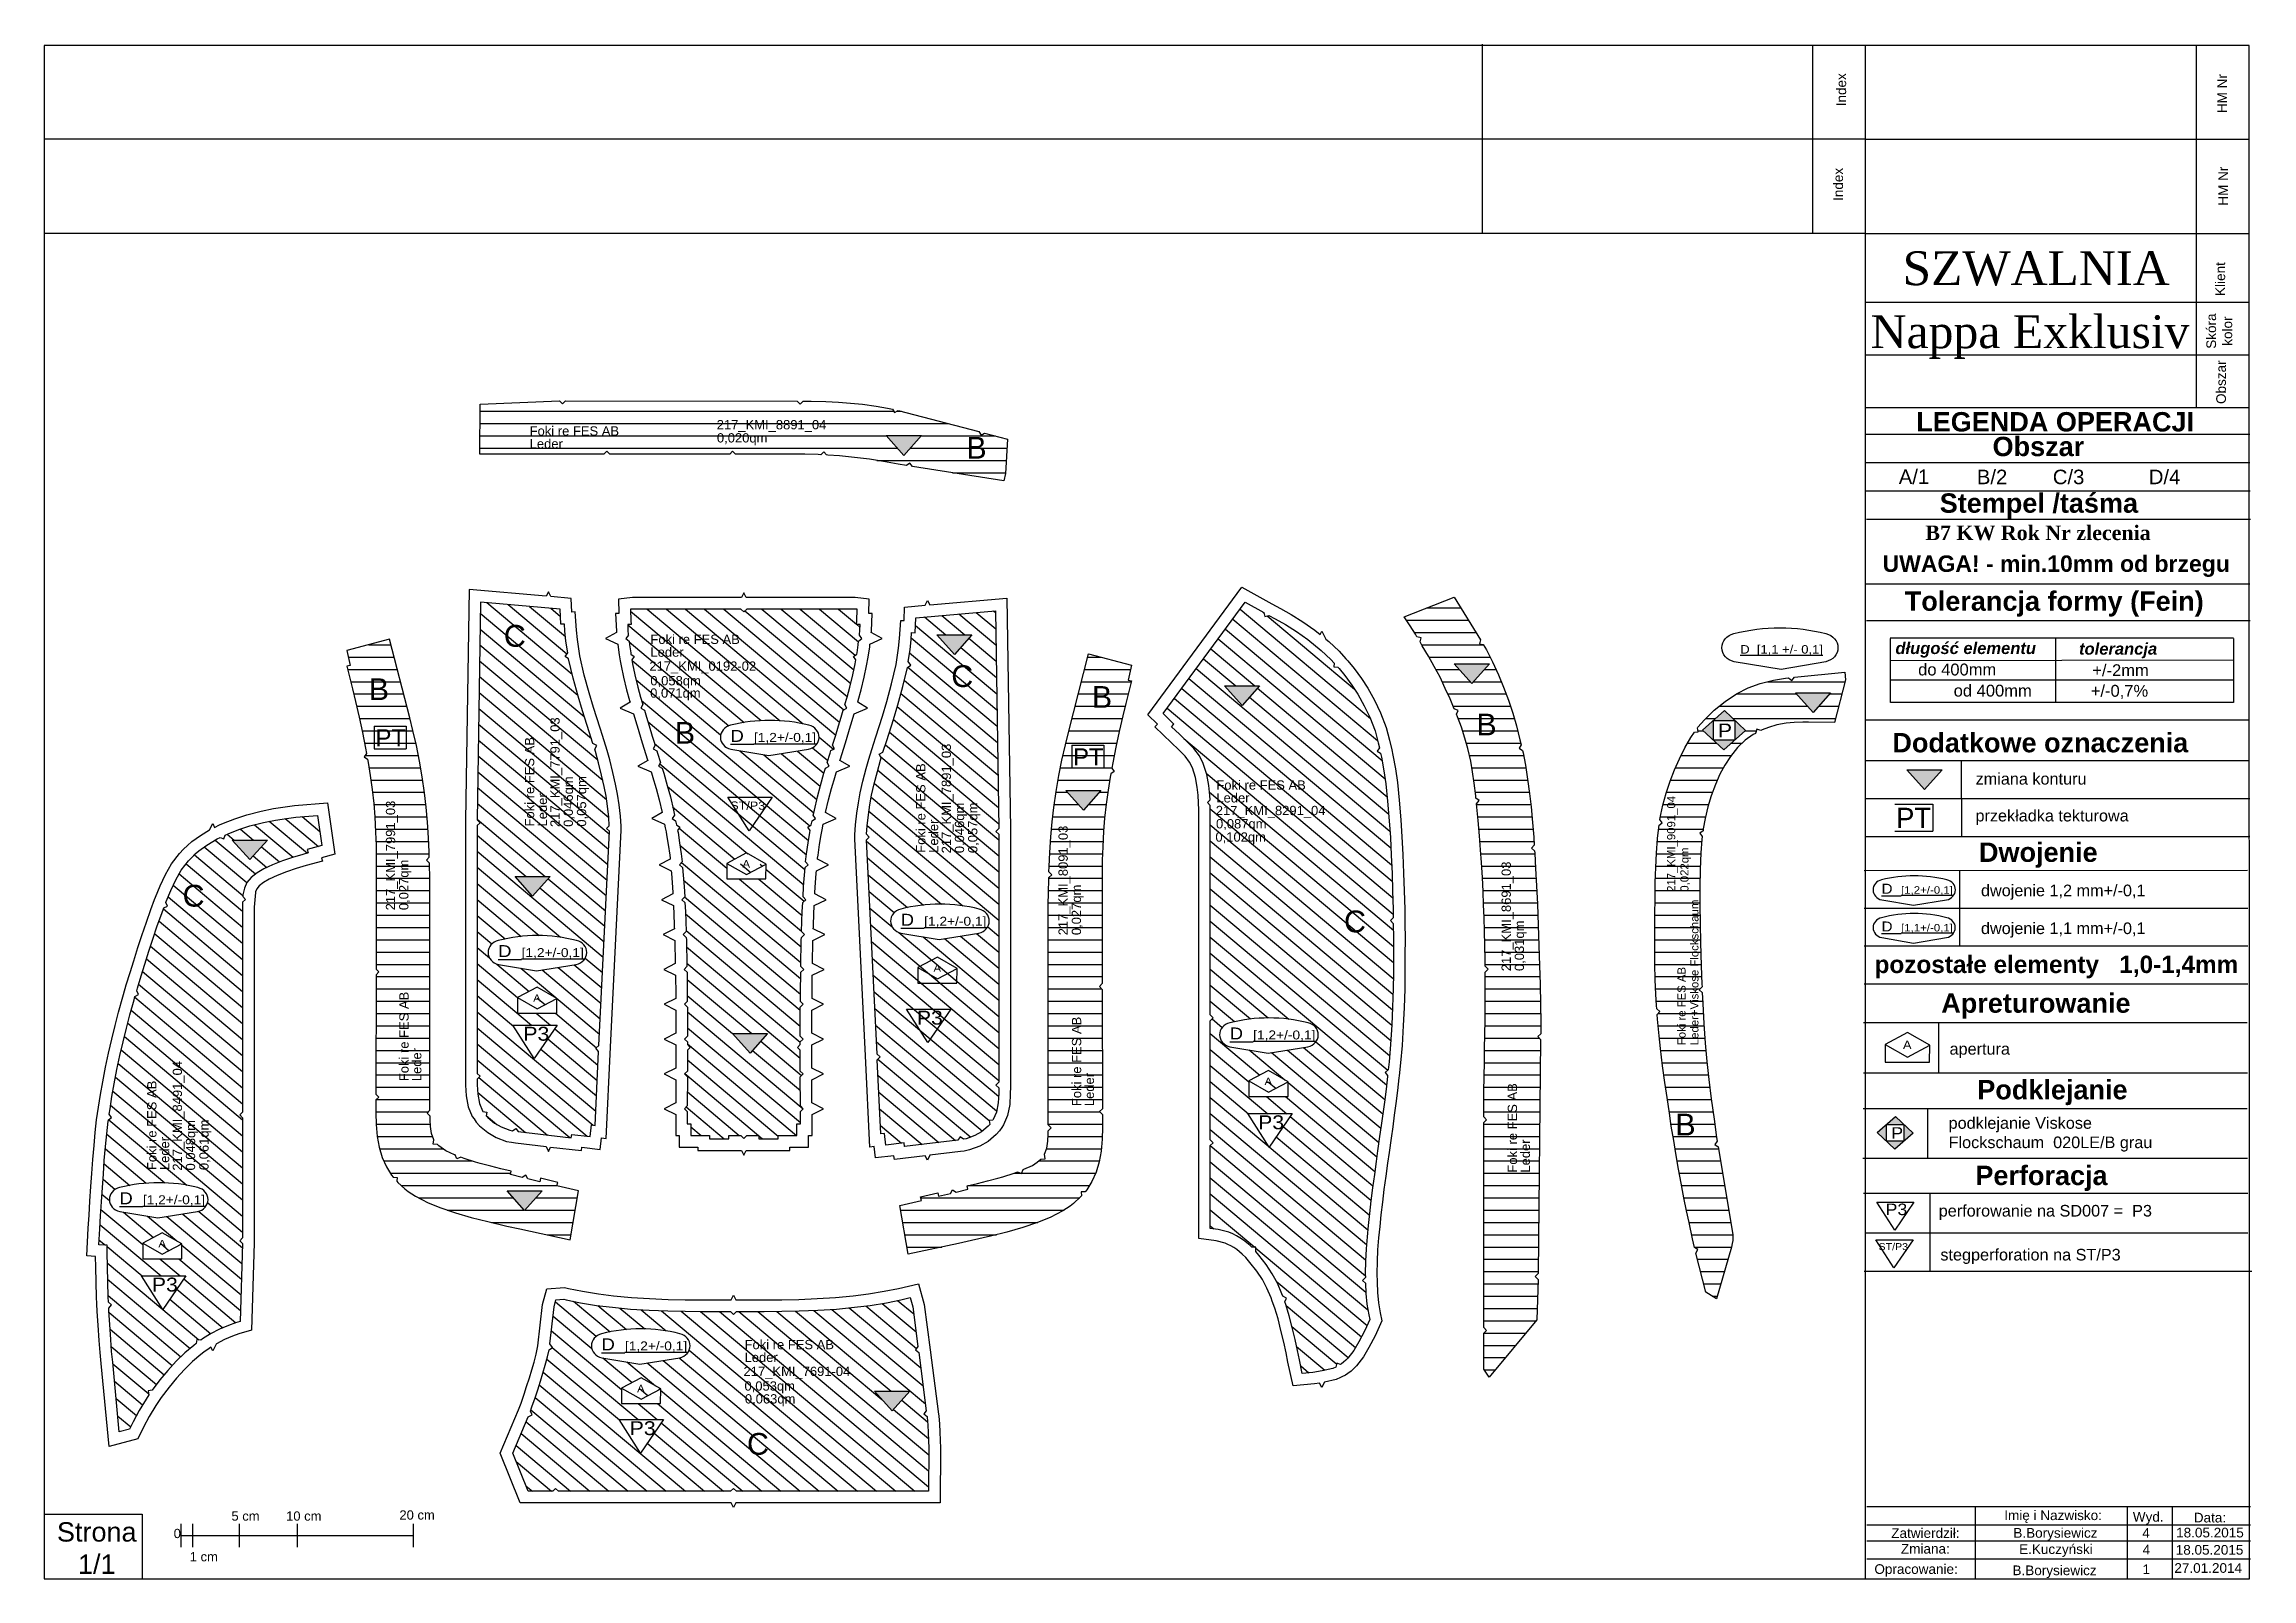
# Paper-space layout 'foki li' of a CAD drawing. Header units: millimetres. Extents: x 0 to 2282, y 0 to 1586.
import ezdxf

# ---------------------------------------------------------------- set-up
doc = ezdxf.new("R2010")
doc.units = ezdxf.units.MM
for name, color, linetype in [('APRETURA', 1, 'Continuous'), ('FLÄCHE', 7, 'Continuous'), ('GROB', 1, 'Continuous'), ('legenda', 242, 'Continuous'), ('OBRAMOWANIE', 7, 'Continuous'), ('OUTLINE', 7, 'Continuous'), ('Q', 7, 'Continuous'), ('SYMBOLE', 7, 'Continuous'), ('TEILENAME', 7, 'Continuous'), ('TEXT', 7, 'Continuous')]:
    doc.layers.add(name, color=color, linetype=linetype)
doc.styles.add('PRODUKCYJNY', font='arial.ttf')
doc.styles.get("Standard").update_dxf_attribs({"font": 'arial.ttf'})
doc.styles.add('TEXT_1', font='ROMANS.SHX')

psp = doc.layouts.new('foki li')

# ---------------------------------------------------------------- texts
at = {"char_height": 10, "attachment_point": 2, "rotation": 90}
for s, insert, width in [('{\\fArial|b0|i0|c238|p34;Index}', (1852.3, 1538.8), 68.374), ('{\\fArial|b0|i0|c238|p34;HM Nr}', (2245.9, 1534.8), 68.374), ('{\\fArial|b0|i0|c238|p34;Index}', (1849.1, 1441), 68.374), ('{\\fArial|b0|i0|c238|p34;HM Nr}', (2246.9, 1439.2), 68.374), ('{\\fArial|b0|i0|c238|p34;Klient}', (2244, 1343.2), 59.625), ('{\\fArial|b0|i0|c238|p34;Skóra kolor}', (2234.6, 1289.4), 59.625), ('{\\fArial|b0|i0|c238|p34;Obszar}', (2244.8, 1236.6), 59.625)]:
    psp.add_mtext(s, dxfattribs=dict(at, insert=insert, width=width))
for s, insert, char_height, width, attachment_point in [('{\\fTimes New Roman|b0|i0|c238|p34;SZWALNIA}', (2058.7, 1371.9), 35, 334.835, 2), ('{\\fTimes New Roman|b0|i0|c0|p18;\\H0.97143x;Nappa Exklusiv}', (2052.4, 1305.8), 35, 334.835, 2), ('{\\fArial|b1|i0|c238|p34;LEGENDA OPERACJI}', (2078.3, 1205.7), 20, 592.569, 2), ('{\\fArial|b1|i0|c238|p34;Obszar}', (2061, 1180.2), 20, 592.569, 2), ('{\\fArial|b0|i0|c238|p34;\\C3;A/1}', (1916.7, 1146.4), 15, 108.76, 1), ('{\\fArial|b0|i0|c238|p34;\\C40;B/2}', (1997.4, 1146.2), 15, 108.76, 1), ('{\\fArial|b0|i0|c238|p34;\\C1;C/3}', (2075.9, 1146.2), 15, 108.76, 1), ('{\\fArial|b0|i0|c238|p34;\\C5;D/4}', (2175.1, 1146.2), 15, 108.76, 1), ('{\\fArial|b1|i0|c238|p34;Stempel /taśma}', (2061.5, 1121.7), 20, 592.569, 2), ('{\\fTimes New Roman|b1|i0|c238|p18;\\C1;B7 KW Rok Nr zlecenia}', (2060.6, 1088.5), 15, 442.216, 2), ('{\\fArial|b1|i0|c238|p34;Tolerancja formy (Fein)}', (2077.4, 1020.4), 20, 592.569, 2), ('{\\fArial|b1|i1|c238|p34;tolerancja} ', (2143.4, 959.3), 12.23, 211.112, 5), ('{\\fArial|b0|i0|c0|p34;do \\fArial|b0|i0|c238|p34;400mm}', (1977.1, 945.8), 12.23, 131.496, 2), ('+/-2mm ', (2145.9, 945.1), 12.23, 181.724, 2), ('od 400mm', (2013.8, 924), 12.23, 153.68, 2), ('+/-0,7%', (2144.8, 923.8), 12.23, 181.724, 2), ('{\\fArial|b1|i0|c238|p34;Dodatkowe oznaczenia}', (2063, 874.1), 20, 592.569, 2), ('{\\fArial|b1|i0|c238|p34;Dwojenie}', (2060.9, 760.9), 20, 592.569, 2), ('{\\fArial|b1|i0|c238|p34;Apreturowanie}', (2058.4, 605), 20, 592.569, 2), ('{\\fArial|b1|i0|c238|p34;Podklejanie}', (2075.5, 515.5), 20, 592.569, 2), ('{\\fArial|b1|i0|c238|p34;Perforacja}', (2064.2, 426.9), 20, 592.569, 2), ('{\\fArial|b0|i0|c0|p34;5 cm}', (193.6, 69.7), 9.6, 34.789, 1), ('{\\fArial|b0|i0|c0|p34;10 cm}', (250.1, 69.7), 9.6, 44.01, 1), ('{\\fArial|b0|i0|c0|p34;20 cm}', (367.2, 70.8), 9.6, 35.913, 1), ('{\\fArial|b0|i0|c238|p34;Imię i Nazwisko:}', (2076.2, 64.2), 10, 172.612, 5), ('{\\fArial|b0|i0|c238|p34;Wyd.}', (2174.5, 69.1), 10, 53.006, 2), ('{\\fArial|b0|i0|c238|p34;Strona 1/1}', (54.4, 58.5), 20, 93.27, 2), ('{\\fArial|b0|i0|c0|p34;0}', (133.9, 51.7), 9.6, 2.429, 1), ('{\\fArial|b0|i0|c238|p34;Zatwierdził:}', (1944.3, 52.3), 10, 40.983, 2), ('B.Borysiewicz', (2078.6, 52.5), 10, 148.584, 2), ('4', (2172.3, 52.4), 10, 53.006, 2), ('18.05.2015', (2238.3, 52.8), 10, 148.584, 2), ('{\\fArial|b0|i0|c238|p34;Data:}', (2238.3, 68.3), 10, 76.813, 2), ('{\\fArial|b0|i0|c0|p34;1 cm}', (150.5, 27.7), 9.6, 27.976, 1), ('Zmiana:', (1944.2, 36.1), 10, 40.983, 2), ('E.Kuczyński', (2079.1, 35.7), 10, 148.584, 2), ('4', (2172.6, 35.2), 10, 53.006, 2), ('18.05.2015', (2237.9, 35), 10, 148.584, 2), ('Opracowanie:', (1934.6, 15.1), 10, 40.983, 2), ('B.Borysiewicz', (2077.7, 13.8), 10, 148.584, 2), ('1', (2172.5, 14.9), 10, 53.006, 2), ('27.01.2014', (2236.5, 16.2), 10, 148.584, 2)]:
    psp.add_mtext(s, dxfattribs=dict(insert=insert, char_height=char_height, width=width, attachment_point=attachment_point))
at = {"insert": (1985.9, 967.9), "char_height": 12.23, "attachment_point": 2}
psp.add_mtext('{\\fArial|b1|i1|c238|p34;długość elementu} ', dxfattribs=at)
at = {"color": 5, "insert": (1914.1, 796.8), "char_height": 21, "width": 22.608, "attachment_point": 1}
psp.add_mtext('{\\fAlgerian|b0|i0|c0|p82;\\C1;PT}', dxfattribs=at)
at = {"linetype": 'ByBlock', "insert": (1991.3, 794.7), "char_height": 12, "width": 978.07, "attachment_point": 1}
psp.add_mtext(' przekładka tekturowa', dxfattribs=at)
at = {"layer": 'FLÄCHE'}
for s, p in [('0,020qm', (695.3, 1174.3)), ('0,058qm', (626.5, 923.3)), ('0,087qm', (1211.1, 775.5)), ('0,053qm', (723.8, 194.5))]:
    psp.add_text(s, height=9.6, dxfattribs=at).set_placement(p)
for s, height, p in [('0,046qm', 9.6, (546.5, 777.1)), ('0,046qm', 9.6, (950.8, 749.9)), ('0,022qm', 8.4, (1699.4, 710.1)), ('0,027qm', 9.6, (376.5, 691)), ('0,027qm', 9.6, (1071.6, 665.2)), ('0,031qm', 9.6, (1529.4, 628.1)), ('0,048qm', 9.6, (156.1, 422))]:
    psp.add_text(s, height=height, rotation=90, dxfattribs=at).set_placement(p)
at = {"layer": 'GROB'}
for s, p in [('0,071qm', (626.3, 910.6)), ('0,102qm', (1210.5, 761.8)), ('0,063qm', (724.2, 181.2))]:
    psp.add_text(s, height=9.6, dxfattribs=at).set_placement(p)
for s, p in [('0,057qm', (560.2, 777.3)), ('0,057qm', (964.5, 750)), ('0,061qm', (170, 422.4))]:
    psp.add_text(s, height=9.6, rotation=90, dxfattribs=at).set_placement(p)
at = {"layer": 'legenda', "color": 1, "extrusion": (0, 0.408922, 0.912569), "attachment_point": 1, "text_direction": (1, 0, 0)}
for s, insert, char_height, width in [('{\\LD  \\H0.75x;[1,2+/-0,1]}', (1898.9, 718.3, -10.3), 11.291, 78.829), ('{\\fArial|b0|i0|c0|p34;A}', (1921, 556.2, -430.6), 9.585, 12.724)]:
    psp.add_mtext(s, dxfattribs=dict(at, insert=insert, char_height=char_height, width=width))
at = {"layer": 'legenda', "color": 5, "extrusion": (0, 0.408922, 0.912569), "insert": (1898.9, 679.3, -10.3), "char_height": 11.291, "width": 78.829, "attachment_point": 1, "text_direction": (1, 0, 0)}
psp.add_mtext('{\\LD  \\H0.75x;[1,1+/-0,1]}', dxfattribs=at)
at = {"layer": 'Q', "color": 40}
for p in [(953.1, 1157.6), (335.5, 908.1), (1082.8, 900.1), (1480.2, 871.6), (651.8, 863), (1685.8, 458.2)]:
    psp.add_text('B', height=22.5, dxfattribs=at).set_placement(p)
at = {"layer": 'Q', "color": 1}
for p in [(475.1, 963.2), (937.5, 921.6), (143.1, 694.7), (1343.4, 668.1), (726.4, 128.2)]:
    psp.add_text('C', height=22.5, dxfattribs=at).set_placement(p)
at = {"layer": 'Q', "char_height": 12, "width": 803.597, "attachment_point": 1}
for s, insert in [(' dwojenie 1,2 mm+/-0,1', (1997, 717.4)), (' dwojenie 1,1 mm+/-0,1', (1997, 678.3))]:
    psp.add_mtext(s, dxfattribs=dict(at, insert=insert))
at = {"layer": 'Q', "color": 1, "linetype": 'Continuous', "char_height": 12, "attachment_point": 1}
for s, insert, width in [('{\\C7;\\Papertura}', (1969.2, 573.7), 598.138), ('{\\C7;perforowanie na SD007 =  P3}', (1958, 386.4), 604.843)]:
    psp.add_mtext(s, dxfattribs=dict(at, insert=insert, width=width))
at = {"layer": 'SYMBOLE', "color": 5, "extrusion": (-1.00157e-16, 0.408922, 0.912569), "insert": (1838.3, 964.9, -258.9), "char_height": 9.6, "width": 151.886, "attachment_point": 3, "text_direction": (1, 0, 0)}
psp.add_mtext('{\\LD  [1,1 +/- 0,1]}', dxfattribs=at)
at = {"layer": 'SYMBOLE', "color": 5, "extrusion": (0, 0.408922, 0.912569), "insert": (709.1, 803.3, 3.4), "char_height": 9.31, "width": 48.696, "attachment_point": 1, "text_direction": (1, 0, 0)}
psp.add_mtext('ST/P3', dxfattribs=at)
at = {"layer": 'TEILENAME'}
for s, p in [('217_KMI_8891_04', (695.1, 1187.9)), ('217_KMI_0192-02', (625.5, 938.4)), ('217_KMI_8291_04', (1210.9, 789.2)), ('217_KMI_7691-04', (722.8, 209.6))]:
    psp.add_text(s, height=9.6, dxfattribs=at).set_placement(p)
for s, height, p in [('217_KMI_7791_03', 9.6, (532.8, 776.9)), ('217_KMI_7891_03', 9.6, (937.2, 749.7)), ('217_KMI_7991_03', 9.6, (362.8, 690.8)), ('217_KMI_9091_04', 8.4, (1685.7, 709.9)), ('217_KMI_8091_03', 9.6, (1057.9, 665)), ('217_KMI_8691_03', 9.6, (1515.8, 627.9)), ('217_KMI_8491_04', 9.6, (142.5, 421.8))]:
    psp.add_text(s, height=height, rotation=90, dxfattribs=at).set_placement(p)
at = {"layer": 'TEXT'}
for s, p in [('Foki re FES AB', (501.8, 1181.4)), ('Leder', (501.8, 1168.2)), ('Foki re FES AB', (626.6, 966.1)), ('Leder', (626.6, 952.9)), ('Foki re FES AB', (1211.5, 815.5)), ('Leder', (1211.5, 802.3)), ('Foki re FES AB', (723.9, 237.3)), ('Leder', (723.9, 224.1))]:
    psp.add_text(s, height=9.6, dxfattribs=at).set_placement(p)
for s, height, p in [('Foki re FES AB', 9.6, (506.5, 777.5)), ('Foki re FES AB', 9.6, (910.8, 750.3)), ('Leder', 9.6, (519.7, 777.5)), ('Leder', 9.6, (924, 750.3)), ('Leder+Viskose Flockschaum', 8.4, (1709.7, 551.5)), ('Foki re FES AB', 8.4, (1696.4, 551.5)), ('Foki re FES AB', 9.6, (376.7, 514.3)), ('Foki re FES AB', 9.6, (1071.8, 488.5)), ('Leder', 9.6, (389.9, 514.3)), ('Foki re FES AB', 9.6, (116.1, 422.4)), ('Leder', 9.6, (1085, 488.5)), ('Foki re FES AB', 9.6, (1522.2, 419.8)), ('Leder', 9.6, (129.3, 422.4)), ('Leder', 9.6, (1535.5, 419.8))]:
    psp.add_text(s, height=height, rotation=90, dxfattribs=at).set_placement(p)
at = {"layer": 'TEXT', "ltscale": 5, "attachment_point": 1, "style": 'TEXT_1'}
for s, insert, char_height, width in [('{\\fArial|b1|i0|c238|p34;\\C5;UWAGA! - min.10mm od brzegu\\fArial|b0|i0|c238|p34;\\C256; }', (1900, 1057.6), 17, 476.746), ('{\\fArial|b1|i0|c238|p32;pozostałe elementy   1,0-1,4mm}', (1891.7, 644), 18, 483.004), ('{\\fArial|b0|i0|c238|p34;\\C0;podklejanie Viskose  \\PFlockschaum\\C121;  \\C7;020LE/B grau}', (1968.2, 477.1), 12, 476.746), ('{\\fArial|b0|i0|c238|p34;stegperforation na ST/P3 }', (1959.7, 341), 12, 545.067)]:
    psp.add_mtext(s, dxfattribs=dict(at, insert=insert, char_height=char_height, width=width))
at = {"layer": 'TEXT', "ltscale": 5, "insert": (1996.1, 832.8), "char_height": 12, "width": 476.746, "attachment_point": 1}
psp.add_mtext('zmiana konturu', dxfattribs=at)
at = {"layer": 'TEXT', "color": 57, "extrusion": (0, 0.408922, 0.912569), "insert": (1909, 466.7, -6.5), "char_height": 13.107, "width": 14.699, "attachment_point": 1, "text_direction": (1, 0, 0)}
psp.add_mtext('{\\fArial|b0|i0|c0|p34;P}', dxfattribs=at)
at = {"layer": 'TEXT', "color": 1, "extrusion": (0, 0.408922, 0.912569), "insert": (1903.1, 387.8, -246.7), "char_height": 13.107, "width": 18.911, "attachment_point": 1, "text_direction": (1, 0, 0)}
psp.add_mtext('{\\fArial|b0|i0|c0|p34;P3}', dxfattribs=at)
at = {"layer": 'TEXT', "color": 5, "extrusion": (0, 0.408922, 0.912569), "insert": (1895.8, 346.9, 0.4), "char_height": 7.86, "width": 41.121, "attachment_point": 1, "text_direction": (1, 0, 0)}
psp.add_mtext('ST/P3', dxfattribs=at)

# ---------------------------------------------------------------- blocks, each defined once
blk = doc.blocks.new('dwojenie3')
at = {"layer": 'SYMBOLE', "color": 1, "extrusion": (0, 0.408922, 0.912569), "elevation": 26.6}
blk.add_lwpolyline([(37.4, 24.7), (-1.2, 31.8), (-41.5, 24.7, 0.783712), (-41.8, -1.9, 0.13753), (37.6, -1.9, 0.783712)], format="xyb", close=True, dxfattribs=at)
at = {"layer": 'SYMBOLE', "color": 1, "extrusion": (0, 0.408922, 0.912569), "insert": (-37.6, 7.9, 25.2), "char_height": 13.271, "width": 92.655, "attachment_point": 1, "text_direction": (1, 0, 0), "style": 'PRODUKCYJNY'}
blk.add_mtext('{\\LD  \\H0.75x;[1,2+/-0,1]}', dxfattribs=at)
blk = doc.blocks.new('apertura')
at = {"layer": 'APRETURA', "color": 1, "extrusion": (0, 0.408922, 0.912569), "elevation": -390.5}
blk.add_lwpolyline([(24.8, -179), (-0.2, -163.3), (-25.3, -177.8), (-0.2, -193.5), (24.8, -179), (24.8, -157.2), (-25.2, -157.2), (-25.3, -177.8)], dxfattribs=at)
at = {"layer": 'APRETURA', "color": 1, "extrusion": (0, 0.408922, 0.912569), "insert": (-4.8, 7.8, -431.4), "char_height": 10.401, "width": 13.808, "attachment_point": 1, "text_direction": (1, 0, 0)}
blk.add_mtext('{\\fArial|b0|i0|c0|p34;A}', dxfattribs=at)
blk = doc.blocks.new('Perf3')
at = {"layer": 'SYMBOLE', "color": 1, "extrusion": (0, 0.408922, 0.912569), "elevation": -444.8}
blk.add_lwpolyline([(-19.8, -211.2), (0, -179.6), (18.3, -211.2), (0, -211.2)], close=True, dxfattribs=at)
at = {"layer": 'SYMBOLE', "color": 1, "extrusion": (0, 0.408922, 0.912569), "insert": (-9.4, 9.4, -491.6), "char_height": 13.107, "width": 18.911, "attachment_point": 1, "text_direction": (1, 0, 0)}
blk.add_mtext('{\\fArial|b0|i0|c0|p34;P3}', dxfattribs=at)
blk = doc.blocks.new('przekladka')
at = {"color": 40}
for p, q in [((-14, 9.4), (13.6, 9.4)), ((-14, 9.4), (-14, -10.1)), ((13.6, 9.4), (13.6, -10.1)), ((-14, -10.1), (13.6, -10.1))]:
    blk.add_line(p, q, dxfattribs=at)
at = {"color": 1}
blk.add_text('PT', height=14.7, dxfattribs=at).set_placement((-12.9, -8))
blk = doc.blocks.new('P1')
at = {"layer": 'SYMBOLE'}
h = blk.add_hatch(color=57, dxfattribs=at)
h.paths.add_polyline_path([(-19.1, -0.3), (-0.3, 16.3), (18, -0.9), (-0.8, -17.5)])
h.paths.add_polyline_path([(-9.7, 8), (8.6, 8), (8.6, -9.2), (-9.7, -9.2)], flags=17)
at = {"layer": 'SYMBOLE', "color": 57, "extrusion": (0, 0.408922, 0.912569), "elevation": -3.8}
for points in [[(19.1, -1.3), (0.3, -19.6), (-18, -0.7), (0.8, 17.5)], [(9.7, -10.4), (-8.6, -10.4), (-8.6, 8.4), (9.7, 8.4)]]:
    blk.add_lwpolyline(points, close=True, dxfattribs=at)
at = {"layer": 'SYMBOLE', "color": 57, "extrusion": (0, 0.408922, 0.912569), "style": 'PRODUKCYJNY'}
blk.add_text('P', height=13.1, rotation=180, dxfattribs=at).set_placement((5.9, 5.7, -3.8))

# ---------------------------------------------------------------- hatches: boundary and pattern name
for points in [[(870.4, 1181.4), (888.7, 1161.1), (906.8, 1181.4)], [(922.5, 975.4), (940.7, 955.1), (958.9, 975.4)], [(1457.4, 945.6), (1475.6, 925.3), (1493.7, 945.6)], [(1219.9, 923), (1238.1, 902.6), (1256.2, 923)], [(1810, 915.7), (1828.2, 895.4), (1846.3, 915.7)], [(1925, 836.1), (1943.2, 815.7), (1961.4, 836.1)], [(1055.9, 814.8), (1074.1, 794.5), (1092.2, 814.8)], [(194.3, 763.6), (212.5, 743.2), (230.7, 763.6)], [(486.7, 726), (504.9, 705.6), (523.1, 726)], [(711.4, 563.5), (729.6, 543.2), (747.7, 563.5)], [(478.4, 400.9), (496.6, 380.5), (514.8, 400.9)], [(858.2, 193.9), (876.5, 173.6), (894.6, 193.9)]]:
    psp.add_hatch(color=40).paths.add_polyline_path(points)
h = psp.add_hatch(color=57)
h.paths.add_polyline_path([(1894.4, 461.2), (1913.3, 477.9), (1931.5, 460.7), (1912.7, 444)])
h.paths.add_polyline_path([(1903.9, 469.5), (1922.1, 469.5), (1922.1, 452.4), (1903.9, 452.4)], flags=17)
at = {"layer": 'OBRAMOWANIE'}
h = psp.add_hatch(dxfattribs=at)
h.set_pattern_fill('ANSI31', color=40, scale=4, angle=315)
h.paths.add_polyline_path([(837.6, 1158.9), (852.9, 1156.9), (867.5, 1154.6), (882.8, 1152), (891.4, 1150.6), (894.8, 1153.1), (897.3, 1149.6), (991.9, 1134.6), (993.4, 1142.2), (995.7, 1177.9), (971.9, 1184.1), (968.3, 1182), (966.1, 1185.6), (882.5, 1207.4), (879, 1205.2), (876.7, 1208.8), (871.6, 1209.9), (860, 1211.9), (845.7, 1213.9), (833.5, 1215), (821.1, 1216), (808, 1216.6), (792.6, 1217), (784.3, 1217), (781.3, 1214), (778.3, 1217), (538.7, 1217.4), (535.9, 1214.4), (532.8, 1217.2), (450.8, 1213.8), (450.2, 1162.3), (578.6, 1162.3), (581.6, 1165.3), (584.6, 1162.3), (708.5, 1162.3), (711.5, 1165.3), (714.5, 1162.3), (763.4, 1162.3), (774.3, 1162.3), (786.2, 1162.1), (800, 1161.8), (802.6, 1161.7), (805.7, 1164.6), (808.6, 1161.4), (809.8, 1161.3), (822.1, 1160.4)])
h.paths.add_polyline_path([(870.4, 1181.4), (906.8, 1181.4), (888.6, 1161)], flags=16)
h.paths.add_polyline_path([(499.4, 1165.6), (538.7, 1165.6), (538.7, 1180.2), (499.4, 1180.2)], flags=24)
h.paths.add_polyline_path([(499.3, 1178.7), (596.7, 1178.7), (596.7, 1193.6), (499.3, 1193.6)], flags=24)
h.paths.add_polyline_path([(692.2, 1168.5), (750.5, 1168.5), (750.5, 1187), (692.2, 1187)], flags=24)
h.paths.add_polyline_path([(692, 1182.2), (811.5, 1182.2), (811.5, 1200.6), (692, 1200.6)], flags=24)
h.paths.add_polyline_path([(947.5, 1152), (979.7, 1152), (979.7, 1185.7), (947.5, 1185.7)], flags=24)
h = psp.add_hatch(dxfattribs=at)
h.set_pattern_fill('ANSI31', color=1, scale=4, angle=95)
h.paths.add_polyline_path([(584.2, 772.6), (581.3, 775.3), (584.1, 778.3), (583.6, 787.2), (582.4, 798.4), (580.7, 808.9), (578.9, 818.7), (576.2, 830.4), (573, 843.3), (569.7, 854.8), (569, 857.4), (571.1, 861.1), (567.2, 863.3), (563.3, 875.3), (556.3, 896.9), (551.8, 912.2), (546.6, 930.9), (541.9, 950.7), (538.5, 953.1), (541.1, 956.8), (539.1, 969.1), (538.2, 979.5), (537.7, 986.7), (534.1, 986.5), (533.3, 1002.1), (451, 1009.4), (447.5, 784.3), (450.5, 781.3), (447.5, 778.4), (447.5, 522.3), (450.5, 519.3), (447.5, 516.3), (447.6, 510.6), (448.2, 500.7), (450, 491.2), (453.2, 483.5), (453.5, 483), (457.5, 482.4), (456.9, 478.4), (458.5, 476.6), (465.3, 471), (472.2, 467), (481.2, 463.7), (484.1, 463.1), (487.4, 465.5), (489.8, 462.2), (544.8, 455.8), (545.3, 459.3), (564.3, 457.1), (565.8, 469), (569.4, 468.6), (573.1, 545.1), (570.2, 548.3), (573.4, 551.1)])
h.paths.add_polyline_path([(523, 725.9), (504.9, 705.6), (486.7, 725.9)], flags=16)
edge = h.paths.add_edge_path(flags=16)
edge.add_line((469.6, 634.9), (508.9, 628.3))
edge.add_line((508.9, 628.3), (550, 634.9))
edge.add_ellipse((546.8, 647.3), major_axis=(-14, 0), ratio=0.912569, start_angle=103.3442, end_angle=255.6892)
edge.add_ellipse((509.8, 528), major_axis=(-149.9, 0), ratio=0.912569, start_angle=254.3384, end_angle=285.6616)
edge.add_ellipse((472.8, 647.3), major_axis=(-14, 0), ratio=0.912569, start_angle=284.3108, end_angle=436.6558)
h.paths.add_polyline_path([(464.5, 635.8), (559.7, 635.8), (559.7, 661.3), (464.5, 661.3)], flags=24)
edge = h.paths.add_edge_path(flags=16)
edge.add_line((489.2, 600.6), (509.5, 589))
edge.add_line((509.5, 589), (529.8, 599.8))
edge.add_line((529.8, 599.8), (509.5, 611.4))
edge.add_line((509.5, 611.4), (489.2, 600.6))
edge.add_line((489.2, 600.6), (489.2, 584.5))
edge.add_line((489.2, 584.5), (529.7, 584.5))
edge.add_line((529.7, 584.5), (529.8, 599.8))
h.paths.add_polyline_path([(503.3, 592.1), (515.4, 592.1), (515.4, 607.9), (503.3, 607.9)], flags=8)
h.paths.add_polyline_path([(530.3, 572.2), (506.5, 537.6), (484.5, 572.2), (506.5, 572.2)], flags=16)
h.paths.add_polyline_path([(489.6, 548.3), (524.4, 548.3), (524.4, 577.8), (489.6, 577.8)], flags=24)
h.paths.add_polyline_path([(469.3, 957), (503.6, 957), (503.6, 991.9), (469.3, 991.9)], flags=24)
h.paths.add_polyline_path([(565.9, 774.2), (565.9, 832.5), (547.5, 832.5), (547.5, 774.2)], flags=24)
h.paths.add_polyline_path([(522.3, 775.1), (522.3, 814.4), (507.6, 814.4), (507.6, 775.1)], flags=24)
h.paths.add_polyline_path([(509.1, 775), (509.1, 872.4), (494.2, 872.4), (494.2, 775)], flags=24)
h.paths.add_polyline_path([(552.2, 774), (552.2, 832.3), (533.7, 832.3), (533.7, 774)], flags=24)
h.paths.add_polyline_path([(538.6, 773.8), (538.6, 893.3), (520.1, 893.3), (520.1, 773.8)], flags=24)
h = psp.add_hatch(dxfattribs=at)
h.set_pattern_fill('ANSI31', color=1, scale=4, angle=95)
h.paths.add_polyline_path([(1393.6, 710.5), (1393, 728.9), (1392.2, 748), (1391.3, 766), (1390.2, 783.4), (1388.5, 803.5), (1386.6, 821.4), (1384.6, 835), (1382.2, 849), (1381.2, 853.2), (1377.7, 855.4), (1379.9, 858.9), (1378.8, 863.8), (1375.5, 876.2), (1370.2, 890.3), (1364.3, 902.3), (1357.7, 914.1), (1351.5, 923.6), (1344.3, 933.6), (1338.4, 940.7), (1337, 942.1), (1332.9, 942.3), (1333.1, 946.4), (1329.7, 950), (1319.7, 959.5), (1305.9, 970.8), (1294.2, 979.1), (1282.8, 986.1), (1272.1, 992.2), (1265.8, 995.6), (1261.7, 994.4), (1260.5, 998.5), (1241.3, 1009.2), (1156.5, 894.1), (1167.6, 883.1), (1165, 880.6), (1173.3, 872.8), (1180.7, 865.8), (1188.2, 858), (1194, 850.4), (1197.9, 842.5), (1201.5, 831.1), (1203.7, 819.8), (1204.8, 809.5), (1205.1, 805), (1202.2, 802.2), (1205.2, 799.2), (1205.2, 582.8), (1208.2, 579.8), (1205.2, 576.8), (1205.2, 453.7), (1208.2, 450.7), (1205.2, 447.7), (1205.2, 362.2), (1213.5, 361.1), (1224.5, 358.1), (1228.4, 356.5), (1232.2, 354.6), (1235.9, 352.4), (1239.5, 350), (1243, 347.3), (1246.3, 344.5), (1248, 342.9), (1252.3, 342.7), (1252.2, 338.4), (1255.5, 334.6), (1263, 324.9), (1269.3, 315.3), (1274.5, 305.5), (1279.2, 294.7), (1280.2, 292.1), (1284.1, 290.2), (1282.3, 286.3), (1283.3, 283.4), (1286.7, 271.9), (1289.9, 259.6), (1292.8, 247.4), (1295.4, 236), (1297.3, 226.4), (1300.3, 212.3), (1311.3, 213.4), (1320.9, 214.9), (1331.7, 217.5), (1334.8, 218.8), (1334.9, 218.9), (1336.1, 222.8), (1339.9, 221.6), (1340.7, 222.1), (1343, 223.9), (1345.2, 225.9), (1347.3, 228.1), (1353.5, 236.1), (1358.6, 245), (1364.8, 256.6), (1370, 267.9), (1368.9, 272.7), (1367.1, 283.8), (1366.1, 295), (1365.5, 305.4), (1362.5, 308.3), (1365.5, 311.5), (1365.4, 315.6), (1365.6, 328.3), (1366.2, 340.9), (1367.3, 353.4), (1368.4, 365.2), (1369.7, 377.5), (1371.1, 390.5), (1372.8, 403.9), (1374.8, 417.8), (1376.5, 431.2), (1378.1, 442.3), (1380.1, 457.1), (1381.8, 468.6), (1383.4, 480.7), (1385.1, 492.7), (1386.8, 506.2), (1388.3, 519.1), (1388.4, 520.1), (1385.8, 523.4), (1389, 526), (1389.9, 534.3), (1391.4, 552.2), (1392.7, 572.4), (1393.5, 590.7), (1394.1, 609.9), (1394.4, 625.6), (1394.4, 643.5), (1394.5, 662.4), (1394.3, 676.5), (1394.3, 677.2), (1391.3, 680.2), (1394.3, 683.2), (1394.2, 692)])
h.paths.add_polyline_path([(1238.1, 902.6), (1219.9, 922.9), (1256.2, 922.9)], flags=16)
edge = h.paths.add_edge_path(flags=16)
edge.add_line((1225.6, 549.9), (1264.9, 543.2))
edge.add_line((1264.9, 543.2), (1306.1, 549.9))
edge.add_ellipse((1302.9, 562.3), major_axis=(-14, 0), ratio=0.912569, start_angle=103.3442, end_angle=255.6892)
edge.add_ellipse((1265.9, 442.9), major_axis=(-149.9, 0), ratio=0.912569, start_angle=254.3384, end_angle=285.6616)
edge.add_ellipse((1228.9, 562.3), major_axis=(-14, 0), ratio=0.912569, start_angle=284.3108, end_angle=436.6558)
h.paths.add_polyline_path([(1220.6, 550.7), (1315.8, 550.7), (1315.8, 576.2), (1220.6, 576.2)], flags=24)
edge = h.paths.add_edge_path(flags=16)
edge.add_line((1245, 514.5), (1265.3, 502.9))
edge.add_line((1265.3, 502.9), (1285.6, 513.7))
edge.add_line((1285.6, 513.7), (1265.3, 525.3))
edge.add_line((1265.3, 525.3), (1245, 514.5))
edge.add_line((1245, 514.5), (1245, 498.4))
edge.add_line((1245, 498.4), (1285.5, 498.4))
edge.add_line((1285.5, 498.4), (1285.6, 513.7))
h.paths.add_polyline_path([(1259.1, 506), (1271.2, 506), (1271.2, 521.8), (1259.1, 521.8)], flags=8)
h.paths.add_polyline_path([(1289.6, 480.7), (1265.9, 446.2), (1243.9, 480.7), (1265.9, 480.7)], flags=16)
h.paths.add_polyline_path([(1249, 456.8), (1283.7, 456.8), (1283.7, 486.4), (1249, 486.4)], flags=24)
h.paths.add_polyline_path([(1207.4, 756.1), (1265.8, 756.1), (1265.8, 774.6), (1207.4, 774.6)], flags=24)
h.paths.add_polyline_path([(1209.1, 799.7), (1248.4, 799.7), (1248.4, 814.3), (1209.1, 814.3)], flags=24)
h.paths.add_polyline_path([(1209, 812.9), (1306.4, 812.9), (1306.4, 827.8), (1209, 827.8)], flags=24)
h.paths.add_polyline_path([(1208, 769.8), (1266.3, 769.8), (1266.3, 788.2), (1208, 788.2)], flags=24)
h.paths.add_polyline_path([(1207.8, 783.4), (1327.3, 783.4), (1327.3, 801.9), (1207.8, 801.9)], flags=24)
h.paths.add_polyline_path([(1337.6, 661.9), (1371.9, 661.9), (1371.9, 696.8), (1337.6, 696.8)], flags=24)
h = psp.add_hatch(dxfattribs=at)
h.set_pattern_fill('ANSI31', color=40, scale=4, angle=315)
h.paths.add_polyline_path([(1479.5, 809.2), (1479.7, 806.9), (1483.1, 804.3), (1480.4, 800.9), (1480.8, 797.5), (1482.2, 783.6), (1483.5, 767.8), (1484.6, 753.3), (1485.5, 740.2), (1486.4, 724.7), (1487.2, 710.2), (1487.7, 696.6), (1488.3, 683.5), (1488.7, 668.9), (1489, 654.8), (1489.2, 639.4), (1489.2, 633), (1492.2, 630), (1489.2, 627), (1489.2, 622.2), (1489.3, 606.7), (1489.3, 590.9), (1489.2, 577.4), (1489, 562.4), (1488.7, 547.8), (1488.5, 534.2), (1488.3, 518.9), (1488, 503.9), (1487.9, 488.5), (1487.8, 477.4), (1490.8, 474.5), (1487.8, 471.5), (1487.8, 259.8), (1490.8, 256.8), (1487.8, 253.8), (1487.8, 216.7), (1493.5, 208.4), (1542.6, 267.7), (1543.9, 309.4), (1541, 312.4), (1544, 315.4), (1546.6, 557.3), (1543.7, 560.3), (1546.7, 563.3), (1546.7, 575.3), (1546.5, 593.9), (1546.1, 614.3), (1545.5, 633.7), (1544.9, 654.1), (1544, 675.6), (1543.2, 697.2), (1542.2, 716.1), (1541.3, 734), (1540.6, 749.9), (1540.4, 752.3), (1537.2, 755.1), (1540, 758.3), (1539.4, 766.4), (1538.2, 781.7), (1536.8, 797.7), (1535.2, 811.5), (1533.1, 826.3), (1530.8, 840.8), (1528.4, 853.5), (1527.8, 856.1), (1524.3, 858.3), (1526.5, 861.8), (1525.2, 867.1), (1521.7, 881.5), (1517.7, 894.6), (1513.3, 907.9), (1508.2, 921.4), (1502.9, 934.1), (1496.7, 947.7), (1490.5, 959.9), (1487.3, 965.4), (1483.3, 966.4), (1484.3, 970.5), (1457.3, 1014.6), (1405.6, 994.2), (1411.9, 984.7), (1417.2, 976.2), (1418.8, 973.5), (1423, 972.4), (1422, 968.3), (1424.3, 964.3), (1430.8, 953.4), (1436.7, 942.9), (1442.6, 931.7), (1448.1, 920), (1453, 909.3), (1457.4, 899.1), (1461.3, 897.5), (1459.6, 893.5), (1460.7, 890.9), (1464.7, 880.1), (1468.4, 868.9), (1471.3, 858), (1474.3, 845.1), (1476.3, 834), (1477.9, 822.4)])
h.paths.add_polyline_path([(1475.6, 925.2), (1457.4, 945.6), (1493.7, 945.6)], flags=16)
h.paths.add_polyline_path([(1538.1, 417.4), (1538.1, 456.7), (1523.4, 456.7), (1523.4, 417.4)], flags=24)
h.paths.add_polyline_path([(1524.9, 417.3), (1524.9, 514.7), (1510, 514.7), (1510, 417.3)], flags=24)
h.paths.add_polyline_path([(1535.2, 625), (1535.2, 683.3), (1516.7, 683.3), (1516.7, 625)], flags=24)
h.paths.add_polyline_path([(1521.5, 624.8), (1521.5, 744.3), (1503.1, 744.3), (1503.1, 624.8)], flags=24)
h.paths.add_polyline_path([(1474.6, 866), (1506.8, 866), (1506.8, 899.8), (1474.6, 899.8)], flags=24)
h = psp.add_hatch(dxfattribs=at)
h.set_pattern_fill('ANSI31', color=1, scale=4, angle=95)
h.paths.add_polyline_path([(781.9, 626.8), (785, 629.8), (782, 632.8), (782.5, 660.5), (782.6, 662.9), (785.7, 665.8), (782.8, 668.8), (783.5, 689.5), (784, 699), (787.1, 701.8), (784.3, 704.8), (784.9, 715.3), (786.4, 735.1), (789.6, 737.8), (786.9, 741), (787.9, 749.2), (789.5, 760.6), (791.2, 771.1), (791.6, 773.2), (789.2, 776.8), (792.8, 779.2), (793.7, 783.4), (797.2, 785.8), (794.9, 789.3), (796, 794.2), (799.1, 808), (802.3, 819.9), (805.8, 832.5), (807.5, 837.8), (811.2, 839.8), (809.3, 843.5), (812.3, 853.4), (813.1, 855.9), (816.9, 857.8), (814.9, 861.6), (815.2, 862.4), (817.8, 870.9), (820.9, 881.4), (823.7, 890.5), (825.9, 897.7), (829.6, 899.8), (827.6, 903.5), (829.8, 911), (832.7, 921.6), (835.7, 934.3), (838.1, 945.7), (838.8, 949.8), (836.5, 953.2), (839.9, 955.6), (840.1, 956.8), (841.4, 965.3), (841.8, 969), (845.2, 971.8), (842.5, 975.1), (842.5, 975.4), (842.9, 980.2), (843.2, 986.1), (839.6, 986.3), (839.8, 990), (840.3, 1001.9), (837.6, 1002.2), (726.1, 1002.2), (723.1, 999.2), (720.1, 1002.2), (608.7, 1002.2), (606, 1001.9), (606.5, 990), (606.7, 986.3), (603.1, 986.1), (603.4, 980.2), (603.7, 975.4), (603.8, 975.1), (601.1, 971.7), (604.5, 969), (604.9, 965.3), (606.2, 956.8), (606.4, 955.6), (609.8, 953.2), (607.5, 949.7), (608.2, 945.7), (610.6, 934.3), (613.6, 921.6), (616.5, 911), (618.7, 903.5), (616.7, 899.7), (620.4, 897.7), (622.6, 890.5), (625.4, 881.4), (628.5, 870.9), (631.1, 862.4), (631.4, 861.6), (629.4, 857.8), (633.2, 855.8), (634, 853.4), (637, 843.5), (635.1, 839.7), (638.8, 837.8), (640.5, 832.5), (644, 819.9), (647.2, 808), (650.3, 794.2), (651.4, 789.3), (649.1, 785.7), (652.6, 783.4), (653.5, 779.1), (657.1, 776.8), (654.7, 773.2), (655.1, 771.1), (656.8, 760.6), (658.4, 749.2), (659.4, 741), (656.7, 737.8), (659.9, 735.1), (661.4, 715.3), (662, 704.8), (659.2, 701.8), (662.3, 699), (662.8, 689.5), (663.5, 668.8), (660.6, 665.7), (663.7, 662.8), (663.8, 660.5), (664.3, 632.8), (661.3, 629.8), (664.4, 626.8), (664.7, 606), (664.7, 596.7), (661.7, 593.7), (664.8, 590.8), (664.8, 587.6), (664.8, 560.8), (661.8, 557.8), (664.8, 554.8), (664.8, 552.2), (667.8, 549.2), (664.8, 546.2), (664.8, 524.8), (661.8, 521.8), (664.8, 518.8), (664.7, 488.8), (661.7, 485.8), (664.7, 482.8), (664.7, 470.2), (668.3, 470.2), (668.3, 458.2), (687.5, 458.2), (687.5, 454.6), (707.5, 454.6), (707.5, 458.2), (720.1, 458.2), (723.1, 455.2), (726.1, 458.2), (738.7, 458.2), (738.7, 454.6), (758.7, 454.6), (758.7, 458.2), (777.9, 458.2), (778, 470.2), (781.6, 470.2), (781.6, 482.8), (784.6, 485.8), (781.6, 488.8), (781.5, 518.8), (784.5, 521.8), (781.5, 524.8), (781.5, 546.2), (778.5, 549.2), (781.5, 552.2), (781.5, 554.8), (784.5, 557.8), (781.5, 560.8), (781.5, 587.6), (781.5, 590.8), (784.5, 593.7), (781.6, 596.7), (781.6, 606)])
h.paths.add_polyline_path([(747.7, 563.5), (729.6, 543.1), (711.4, 563.5)], flags=16)
edge = h.paths.add_edge_path(flags=16)
edge.add_line((709.7, 857.3), (749, 850.6))
edge.add_line((749, 850.6), (790.2, 857.3))
edge.add_ellipse((786.9, 869.7), major_axis=(-14, 0), ratio=0.912569, start_angle=103.3442, end_angle=255.6892)
edge.add_ellipse((749.9, 750.4), major_axis=(-149.9, 0), ratio=0.912569, start_angle=254.3384, end_angle=285.6616)
edge.add_ellipse((712.9, 869.7), major_axis=(-14, 0), ratio=0.912569, start_angle=284.3108, end_angle=436.6558)
h.paths.add_polyline_path([(704.6, 858.2), (799.8, 858.2), (799.8, 883.6), (704.6, 883.6)], flags=24)
edge = h.paths.add_edge_path(flags=16)
edge.add_line((705.5, 739.3), (725.8, 727.7))
edge.add_line((725.8, 727.7), (746, 738.5))
edge.add_line((746, 738.5), (725.8, 750.1))
edge.add_line((725.8, 750.1), (705.5, 739.3))
edge.add_line((705.5, 739.3), (705.5, 723.2))
edge.add_line((705.5, 723.2), (746, 723.2))
edge.add_line((746, 723.2), (746, 738.5))
h.paths.add_polyline_path([(719.5, 730.8), (731.6, 730.8), (731.6, 746.6), (719.5, 746.6)], flags=8)
h.paths.add_polyline_path([(706.2, 790), (747, 790), (747, 807.5), (706.2, 807.5)], flags=24)
h.paths.add_polyline_path([(646.2, 857.3), (678.4, 857.3), (678.4, 891.1), (646.2, 891.1)], flags=24)
h.paths.add_polyline_path([(623.2, 904.9), (681.6, 904.9), (681.6, 923.3), (623.2, 923.3)], flags=24)
h.paths.add_polyline_path([(624.1, 950.3), (663.5, 950.3), (663.5, 964.9), (624.1, 964.9)], flags=24)
h.paths.add_polyline_path([(622.4, 932.7), (739, 932.7), (739, 951.1), (622.4, 951.1)], flags=24)
h.paths.add_polyline_path([(624.1, 963.4), (721.5, 963.4), (721.5, 978.3), (624.1, 978.3)], flags=24)
h.paths.add_polyline_path([(623.4, 917.6), (681.8, 917.6), (681.8, 936.1), (623.4, 936.1)], flags=24)
h = psp.add_hatch(dxfattribs=at)
h.set_pattern_fill('ANSI31', color=1, scale=4, angle=95)
h.paths.add_polyline_path([(986.7, 769.4), (983.7, 772.4), (986.6, 775.4), (983.2, 1000.5), (900.8, 993.2), (900.1, 977.6), (896.5, 977.8), (895.9, 970.6), (895, 960.2), (893, 947.9), (895.6, 944.1), (892.2, 941.8), (887.5, 922), (882.3, 903.3), (877.8, 888), (870.9, 866.3), (866.9, 854.4), (863.1, 852.2), (865.2, 848.5), (864.4, 845.9), (861.2, 834.4), (857.9, 821.4), (855.2, 809.7), (853.4, 800), (851.8, 789.4), (850.5, 778.3), (850, 769.4), (852.8, 766.4), (850, 763.6), (860.8, 542.2), (863.9, 539.3), (861, 536.2), (864.8, 459.7), (868.4, 460.1), (869.8, 448.2), (888.9, 450.4), (889.3, 446.8), (944.3, 453.3), (946.8, 456.6), (950, 454.2), (952.9, 454.8), (961.9, 458.1), (968.9, 462), (975.6, 467.7), (977.2, 469.5), (976.6, 473.5), (980.6, 474.1), (980.9, 474.6), (984.1, 482.3), (985.9, 491.8), (986.5, 501.7), (986.6, 507.4), (983.7, 510.3), (986.7, 513.3)])
h.paths.add_polyline_path([(940.7, 955.1), (922.5, 975.4), (958.9, 975.4)], flags=16)
edge = h.paths.add_edge_path(flags=16)
edge.add_line((885.6, 667.4), (924.9, 660.7))
edge.add_line((924.9, 660.7), (966.1, 667.4))
edge.add_ellipse((962.8, 679.8), major_axis=(-14, 0), ratio=0.912569, start_angle=103.3442, end_angle=255.6892)
edge.add_ellipse((925.8, 560.4), major_axis=(-149.9, 0), ratio=0.912569, start_angle=254.3384, end_angle=285.6616)
edge.add_ellipse((888.8, 679.8), major_axis=(-14, 0), ratio=0.912569, start_angle=284.3108, end_angle=436.6558)
h.paths.add_polyline_path([(880.5, 668.2), (975.7, 668.2), (975.7, 693.7), (880.5, 693.7)], flags=24)
h.paths.add_polyline_path([(931.7, 915.4), (966, 915.4), (966, 950.3), (931.7, 950.3)], flags=24)
h.paths.add_polyline_path([(970.3, 747), (970.3, 805.3), (951.8, 805.3), (951.8, 747)], flags=24)
h.paths.add_polyline_path([(926.6, 747.9), (926.6, 787.2), (912, 787.2), (912, 747.9)], flags=24)
h.paths.add_polyline_path([(913.4, 747.8), (913.4, 845.2), (898.6, 845.2), (898.6, 747.8)], flags=24)
h.paths.add_polyline_path([(956.6, 746.8), (956.6, 805.1), (938.1, 805.1), (938.1, 746.8)], flags=24)
h.paths.add_polyline_path([(942.9, 746.6), (942.9, 866.1), (924.4, 866.1), (924.4, 746.6)], flags=24)
h = psp.add_hatch(dxfattribs=at)
h.set_pattern_fill('ANSI31', color=40, scale=4, angle=315)
h.paths.add_polyline_path([(357.1, 970.9), (312.9, 959.2), (316.4, 943.9), (312.9, 943), (318.7, 919.7), (321.9, 906.8), (325.6, 890.6), (329, 874.7), (332.2, 858.4), (333.2, 852.9), (330.8, 849.5), (334.3, 847.1), (334.9, 843.7), (337, 830), (339, 815.8), (340.6, 801.3), (341.7, 787.6), (342.6, 771.7), (343.1, 757.7), (343.3, 742.4), (343.2, 731.9), (343, 630.2), (346, 627.2), (343, 624.2), (342.8, 500.9), (345.8, 497.9), (342.8, 494.9), (342.8, 481.4), (343.3, 469.4), (344.2, 457.2), (346.1, 446), (349.3, 435.4), (353.9, 425.6), (359.1, 417.1), (360.8, 415.1), (364.8, 414.8), (364.5, 410.8), (365.4, 409.7), (372.8, 402.9), (376.3, 400.2), (379.9, 397.7), (383.7, 395.4), (396.9, 388.6), (409.9, 383.3), (425.1, 378.1), (441.5, 373.4), (458.5, 369.2), (478.1, 364.6), (491.7, 361.7), (543.8, 350.5), (552.1, 400.8), (530, 406.2), (530.8, 409.7), (513, 413.9), (512.2, 410.4), (499.9, 413.4), (497.7, 417), (494.1, 414.8), (481.9, 417.8), (482.7, 421.3), (472, 423.8), (461.6, 426.4), (450.8, 429.1), (445.7, 430.6), (434.1, 434.3), (430.6, 435.7), (426.5, 434), (424.8, 438), (424, 438.3), (415.3, 442.4), (412.8, 443.9), (410.4, 445.6), (408.1, 447.4), (406.7, 448.8), (402.2, 449.3), (402.7, 453.8), (400.4, 460.2), (399.4, 467.4), (399, 474.5), (398.9, 478.2), (395.8, 481.2), (398.8, 484.3), (398.8, 702), (398.8, 711.2), (398.7, 724.6), (398.4, 737.7), (398.4, 739.7), (395.3, 742.6), (398.1, 745.7), (397.9, 751.2), (397.2, 765.6), (396.2, 781.9), (394.8, 797.5), (393.1, 812.3), (390.7, 828.8), (387.9, 845.1), (384.7, 861.1), (381.2, 876.8), (378.1, 889.6)])
h.paths.add_polyline_path([(374.3, 881.3), (374.3, 857.9), (341.2, 857.9), (341.2, 881.3)], flags=0)
h.paths.add_polyline_path([(478.4, 400.8), (514.7, 400.8), (496.6, 380.5)], flags=16)
h.paths.add_polyline_path([(338.1, 856), (378.4, 856), (378.4, 882.5), (338.1, 882.5)], flags=24)
h.paths.add_polyline_path([(329.8, 902.5), (362.1, 902.5), (362.1, 936.2), (329.8, 936.2)], flags=24)
h.paths.add_polyline_path([(382.2, 687.9), (382.2, 746.3), (363.7, 746.3), (363.7, 687.9)], flags=24)
h.paths.add_polyline_path([(368.5, 687.7), (368.5, 807.2), (350.1, 807.2), (350.1, 687.7)], flags=24)
h.paths.add_polyline_path([(392.5, 511.9), (392.5, 551.2), (377.8, 551.2), (377.8, 511.9)], flags=24)
h.paths.add_polyline_path([(379.3, 511.8), (379.3, 609.2), (364.4, 609.2), (364.4, 511.8)], flags=24)
h = psp.add_hatch(dxfattribs=at)
h.set_pattern_fill('ANSI31', color=40, scale=4, angle=315)
h.paths.add_polyline_path([(1111, 875.5), (1114.7, 891.7), (1117.9, 904.6), (1123.7, 927.9), (1120.2, 928.8), (1123.7, 944.1), (1079.5, 955.8), (1058.5, 874.5), (1055.4, 861.7), (1051.9, 846), (1048.7, 830), (1045.9, 813.7), (1043.5, 797.2), (1041.8, 782.4), (1040.4, 766.8), (1039.4, 750.5), (1038.7, 736.1), (1038.5, 730.6), (1041.3, 727.5), (1038.2, 724.6), (1038.2, 722.6), (1037.9, 709.5), (1037.8, 696.1), (1037.8, 686.9), (1037.8, 469.2), (1040.8, 466.2), (1037.7, 463.1), (1037.6, 459.4), (1037.2, 452.3), (1036.2, 445.1), (1033.9, 438.7), (1034.4, 434.2), (1029.9, 433.7), (1028.5, 432.3), (1026.2, 430.5), (1023.8, 428.8), (1021.3, 427.3), (1012.6, 423.2), (1011.8, 422.9), (1010.1, 418.9), (1006, 420.6), (1002.5, 419.2), (990.9, 415.5), (985.8, 414), (975, 411.3), (964.6, 408.7), (953.9, 406.2), (954.7, 402.7), (942.5, 399.7), (938.9, 401.9), (936.7, 398.3), (924.4, 395.3), (923.6, 398.8), (905.8, 394.6), (906.6, 391.1), (884.5, 385.7), (892.8, 335.4), (944.9, 346.6), (958.5, 349.5), (978.1, 354.1), (995.1, 358.3), (1011.5, 363), (1026.7, 368.2), (1039.7, 373.5), (1052.9, 380.3), (1056.7, 382.6), (1060.3, 385.1), (1063.8, 387.8), (1071.2, 394.6), (1072.1, 395.7), (1071.8, 399.8), (1075.8, 400), (1077.5, 402.1), (1082.7, 410.5), (1087.3, 420.3), (1090.5, 430.9), (1092.4, 442.1), (1093.3, 454.3), (1093.8, 466.3), (1093.8, 479.8), (1090.8, 482.8), (1093.8, 485.8), (1093.6, 609.1), (1090.6, 612.1), (1093.6, 615.1), (1093.4, 716.8), (1093.3, 727.3), (1093.5, 742.6), (1094, 756.6), (1094.9, 772.5), (1096, 786.2), (1097.6, 800.7), (1099.6, 814.9), (1101.7, 828.6), (1102.4, 832), (1105.8, 834.4), (1103.4, 837.8), (1104.4, 843.3), (1107.6, 859.6)])
h.paths.add_polyline_path([(1095.1, 861.5), (1095.1, 838.1), (1062.1, 838.1), (1062.1, 861.5)], flags=0)
h.paths.add_polyline_path([(1092.2, 814.8), (1074.1, 794.4), (1055.8, 814.8)], flags=16)
h.paths.add_polyline_path([(1058.9, 836.2), (1099.3, 836.2), (1099.3, 862.7), (1058.9, 862.7)], flags=24)
h.paths.add_polyline_path([(1077.1, 894.4), (1109.4, 894.4), (1109.4, 928.2), (1077.1, 928.2)], flags=24)
h.paths.add_polyline_path([(1077.3, 662.1), (1077.3, 720.5), (1058.9, 720.5), (1058.9, 662.1)], flags=24)
h.paths.add_polyline_path([(1063.7, 661.9), (1063.7, 781.4), (1045.2, 781.4), (1045.2, 661.9)], flags=24)
h.paths.add_polyline_path([(1087.6, 486), (1087.6, 525.4), (1073, 525.4), (1073, 486)], flags=24)
h.paths.add_polyline_path([(1074.4, 486), (1074.4, 583.4), (1059.5, 583.4), (1059.5, 486)], flags=24)
h = psp.add_hatch(dxfattribs=at)
h.set_pattern_fill('ANSI31', color=40, scale=4, angle=315)
h.paths.add_polyline_path([(1800.5, 884.1), (1808.7, 884.9), (1817.5, 885.2), (1823.5, 885.2), (1850.2, 885.1), (1861.6, 929.1), (1861.1, 937), (1808.8, 931.8), (1806.2, 928.5), (1802.9, 931.1), (1799.6, 930.7), (1787.3, 928.7), (1773.3, 925.1), (1761.1, 920.8), (1749.1, 914.7), (1737.2, 906.8), (1725.9, 897.7), (1715.9, 887.8), (1709.2, 880), (1708.8, 879.4), (1709.4, 875.3), (1705.5, 874.8), (1701.8, 869.5), (1695.7, 858.9), (1690.1, 847.4), (1685.1, 836), (1680.5, 824.4), (1676.4, 812), (1672.8, 799.5), (1670.7, 789.8), (1669.9, 784.7), (1672.3, 781.4), (1669, 778.9), (1668.6, 776.3), (1667.5, 765), (1666.4, 749.8), (1665.7, 735.1), (1665.1, 719.8), (1664.8, 703.2), (1664.7, 686.5), (1664.5, 670.4), (1664.5, 652.8), (1664.7, 635.4), (1665.1, 619.1), (1665.7, 604.1), (1666.3, 592.4), (1666.6, 589), (1669.7, 586.2), (1667, 583.1), (1667.3, 578.3), (1669, 561.1), (1670.5, 547.9), (1672.6, 530.2), (1675, 512.8), (1677.2, 497.5), (1679.7, 481.2), (1681.6, 467.8), (1684.1, 453), (1686.4, 439.4), (1689.1, 423.2), (1691.7, 408.8), (1694.6, 393.7), (1697.5, 380.4), (1700.1, 368.2), (1703.6, 351.2), (1705.6, 342.3), (1709.2, 340.2), (1707, 336.5), (1717.3, 296.4), (1728.2, 289.2), (1743.7, 342.8), (1744.6, 346.6), (1745.1, 349.8), (1745.3, 353), (1745.1, 355.8), (1729.9, 446.5), (1726.5, 448.9), (1729, 452.4), (1728.4, 456.1), (1725.8, 475.1), (1722.7, 496.2), (1720.3, 516), (1718.5, 534.5), (1716.8, 553.7), (1715.4, 573.7), (1714.2, 594.5), (1713.7, 605.8), (1710.5, 608.7), (1713.4, 611.8), (1713.3, 614.5), (1712.6, 633.4), (1711.7, 657.5), (1711.4, 677), (1711.2, 697), (1711.2, 714.9), (1711.3, 733), (1712.1, 750.1), (1713.2, 764.1), (1713.6, 767), (1711, 770.5), (1714.4, 773.1), (1714.7, 774.9), (1716.6, 785.7), (1719.4, 797.8), (1722.7, 809.2), (1727.2, 821), (1731.8, 831.4), (1737.1, 841), (1742.8, 849.9), (1750, 859), (1758.1, 866.6), (1766.4, 872.5), (1768.7, 873.7), (1770.1, 878), (1774.3, 876.6), (1775.6, 877.3), (1782, 879.8), (1790.8, 882.4)])
h.paths.add_polyline_path([(1810, 915.7), (1846.3, 915.7), (1828.2, 895.3)], flags=16)
h.paths.add_polyline_path([(1713.9, 877.2), (1736.5, 897.2), (1758.4, 876.6), (1735.8, 856.6)], flags=16)
h.paths.add_polyline_path([(1725.2, 887.2), (1747.1, 887.2), (1747.1, 866.6), (1725.2, 866.6)], flags=0)
h.paths.add_polyline_path([(1740.4, 873.5), (1733.7, 873.5), (1733.7, 849.9), (1740.4, 849.9)], flags=24)
h.paths.add_polyline_path([(1704.4, 707.4), (1704.4, 758.5), (1688.2, 758.5), (1688.2, 707.4)], flags=24)
h.paths.add_polyline_path([(1690.7, 707.2), (1690.7, 811.8), (1674.6, 811.8), (1674.6, 707.2)], flags=24)
h.paths.add_polyline_path([(1711.9, 549.4), (1711.9, 704), (1699.1, 704), (1699.1, 549.4)], flags=24)
h.paths.add_polyline_path([(1698.7, 549.4), (1698.7, 634.6), (1685.7, 634.6), (1685.7, 549.4)], flags=24)
h.paths.add_polyline_path([(1680.2, 452.5), (1712.4, 452.5), (1712.4, 486.3), (1680.2, 486.3)], flags=25)
h = psp.add_hatch(dxfattribs=at)
h.set_pattern_fill('ANSI31', color=1, scale=4, angle=95)
h.paths.add_polyline_path([(205.2, 699.2), (208.2, 702.2), (205.4, 705), (205.5, 706.8), (207, 713.9), (209.6, 719.6), (213.9, 724.8), (220.1, 729.6), (227.1, 733.8), (236.2, 738), (246.3, 742), (256.8, 745.5), (267.4, 748.6), (273, 750.1), (272, 753.6), (287.1, 757.7), (282.5, 789), (260.2, 787.1), (250.6, 785.9), (239, 784.1), (226.9, 781.7), (212.7, 778.1), (201.2, 774.2), (190.1, 770), (187.2, 768.6), (185.8, 764.7), (182, 766.1), (178.9, 764.6), (168.3, 758.3), (159.9, 752.3), (156.2, 749.1), (152.6, 745.6), (149.2, 742), (141.8, 732.3), (136, 722.2), (131, 711.4), (126.2, 699.9), (125.8, 698.9), (127.5, 695.1), (123.7, 693.3), (121.6, 687.5), (117, 674.7), (112.5, 660.9), (108.4, 648.7), (104.2, 635.1), (100.2, 623.1), (96.4, 610.3), (95.7, 607.7), (97.7, 603.9), (93.9, 601.9), (92.9, 598.3), (88.6, 582.7), (85.1, 568.9), (81.7, 554.8), (78.4, 540.8), (75.2, 526.2), (72.4, 511.5), (70, 498.6), (68.1, 485.6), (67.3, 480.1), (69.8, 476.8), (66.5, 474.3), (66.2, 472.8), (64.8, 460), (63.6, 446.7), (62.2, 432.4), (61.3, 418.1), (60.3, 404.4), (59.2, 389.6), (58.4, 375.2), (57.6, 361.6), (56.7, 345.1), (65.1, 344.7), (65.1, 337.3), (65.4, 322.4), (65.7, 306.9), (66.2, 291.5), (66.5, 285.8), (69.7, 283), (66.8, 279.8), (67, 276.9), (67.8, 262.7), (68.8, 247.3), (69.8, 234.9), (70.9, 223.8), (77.7, 151.9), (88.4, 154.8), (92, 162.2), (98.1, 173.8), (105.5, 185.8), (108.4, 190), (107.6, 194.3), (111.7, 195.1), (119.7, 205.6), (127.8, 215.3), (136.4, 224.8), (145.5, 233.5), (154.7, 241.3), (157.1, 243.1), (157.8, 247.4), (162.1, 246.7), (163.8, 248), (172, 253.1), (181.4, 258.1), (190.5, 261.9), (197.7, 264.5), (202.7, 266), (205.1, 346.5), (202.2, 349.4), (205.2, 352.4), (205.2, 476.4), (202.2, 479.4), (205.2, 482.4)])
h.paths.add_polyline_path([(212.5, 743.2), (194.3, 763.5), (230.7, 763.5)], flags=16)
edge = h.paths.add_edge_path(flags=16)
edge.add_line((78.2, 379.5), (117.5, 372.8))
edge.add_line((117.5, 372.8), (158.7, 379.5))
edge.add_ellipse((155.5, 391.9), major_axis=(-14, 0), ratio=0.912569, start_angle=103.3442, end_angle=255.6892)
edge.add_ellipse((118.5, 272.5), major_axis=(-149.9, 0), ratio=0.912569, start_angle=254.3384, end_angle=285.6616)
edge.add_ellipse((81.5, 391.9), major_axis=(-14, 0), ratio=0.912569, start_angle=284.3108, end_angle=436.6558)
h.paths.add_polyline_path([(73.2, 380.4), (168.4, 380.4), (168.4, 405.8), (73.2, 405.8)], flags=24)
edge = h.paths.add_edge_path(flags=16)
edge.add_line((101.9, 346.9), (122.2, 335.3))
edge.add_line((122.2, 335.3), (142.5, 346.1))
edge.add_line((142.5, 346.1), (122.2, 357.7))
edge.add_line((122.2, 357.7), (101.9, 346.9))
edge.add_line((101.9, 346.9), (101.9, 330.8))
edge.add_line((101.9, 330.8), (142.4, 330.8))
edge.add_line((142.4, 330.8), (142.5, 346.1))
h.paths.add_polyline_path([(116, 338.4), (128.1, 338.4), (128.1, 354.2), (116, 354.2)], flags=8)
h.paths.add_polyline_path([(146.3, 313), (122.6, 278.4), (100.6, 313), (122.6, 313)], flags=16)
h.paths.add_polyline_path([(105.7, 289.1), (140.4, 289.1), (140.4, 318.6), (105.7, 318.6)], flags=24)
h.paths.add_polyline_path([(175.7, 419.3), (175.7, 477.7), (157.3, 477.7), (157.3, 419.3)], flags=24)
h.paths.add_polyline_path([(131.9, 420), (131.9, 459.3), (117.3, 459.3), (117.3, 420)], flags=24)
h.paths.add_polyline_path([(118.7, 419.9), (118.7, 517.3), (103.8, 517.3), (103.8, 419.9)], flags=24)
h.paths.add_polyline_path([(161.8, 418.9), (161.8, 477.2), (143.4, 477.2), (143.4, 418.9)], flags=24)
h.paths.add_polyline_path([(148.2, 418.7), (148.2, 538.2), (129.7, 538.2), (129.7, 418.7)], flags=24)
h.paths.add_polyline_path([(137.2, 688.5), (171.6, 688.5), (171.6, 723.4), (137.2, 723.4)], flags=24)
h = psp.add_hatch(dxfattribs=at)
h.set_pattern_fill('ANSI31', color=1, scale=4, angle=95)
h.paths.add_polyline_path([(914, 90.5), (914.3, 135.4), (914.1, 142.5), (913.7, 151.2), (913.2, 158.9), (912.5, 167.1), (912.5, 167.8), (909.1, 170.4), (911.7, 173.7), (903.9, 234), (900.5, 236.6), (903.1, 240), (897.8, 281.2), (895.2, 290.6), (885.4, 288.5), (870.5, 285.4), (853.8, 282.6), (837.5, 280.6), (818.9, 278.8), (799.6, 277.6), (780.3, 276.8), (762.4, 276.5), (744.2, 276.3), (728.3, 276.3), (715.4, 276.3), (712.4, 273.3), (709.4, 276.3), (696.5, 276.3), (680.6, 276.3), (662.4, 276.5), (644.5, 276.8), (625.2, 277.6), (605.9, 278.8), (587.3, 280.6), (571, 282.6), (554.3, 285.4), (539.4, 288.5), (537, 289), (529, 288.4), (527, 281.2), (522.7, 243), (525.3, 239.2), (521.8, 236.8), (520.2, 229.4), (517.9, 220.7), (515.5, 212.5), (512.9, 204.2), (510.1, 195.2), (507.5, 187.2), (504.2, 177.6), (502.6, 173.3), (504.4, 169.4), (500.4, 167.5), (484.3, 129.8), (500.2, 90.5), (525.6, 90.5), (528.6, 93.5), (531.6, 90.5), (709.4, 90.5), (712.4, 93.5), (715.4, 90.5)])
h.paths.add_polyline_path([(858.2, 193.8), (894.6, 193.8), (876.5, 173.5)], flags=16)
edge = h.paths.add_edge_path(flags=16)
edge.add_line((576.4, 228.5), (615.7, 221.9))
edge.add_line((615.7, 221.9), (656.8, 228.5))
edge.add_ellipse((653.6, 240.9), major_axis=(-14, 0), ratio=0.912569, start_angle=103.3442, end_angle=255.6892)
edge.add_ellipse((616.6, 121.6), major_axis=(-149.9, 0), ratio=0.912569, start_angle=254.3384, end_angle=285.6616)
edge.add_ellipse((579.6, 240.9), major_axis=(-14, 0), ratio=0.912569, start_angle=284.3108, end_angle=436.6558)
h.paths.add_polyline_path([(571.3, 229.4), (666.5, 229.4), (666.5, 254.9), (571.3, 254.9)], flags=24)
edge = h.paths.add_edge_path(flags=16)
edge.add_line((596.6, 197.1), (616.9, 185.5))
edge.add_line((616.9, 185.5), (637.1, 196.3))
edge.add_line((637.1, 196.3), (616.9, 207.9))
edge.add_line((616.9, 207.9), (596.6, 197.1))
edge.add_line((596.6, 197.1), (596.6, 181.1))
edge.add_line((596.6, 181.1), (637.1, 181.1))
edge.add_line((637.1, 181.1), (637.1, 196.3))
h.paths.add_polyline_path([(610.6, 188.6), (622.7, 188.6), (622.7, 204.5), (610.6, 204.5)], flags=8)
h.paths.add_polyline_path([(640.2, 164.6), (616.5, 130.1), (594.4, 164.6), (616.5, 164.6)], flags=16)
h.paths.add_polyline_path([(599.5, 140.7), (634.3, 140.7), (634.3, 170.3), (599.5, 170.3)], flags=24)
h.paths.add_polyline_path([(720.6, 122), (754.9, 122), (754.9, 156.9), (720.6, 156.9)], flags=24)
h.paths.add_polyline_path([(721.2, 175.4), (779.5, 175.4), (779.5, 193.9), (721.2, 193.9)], flags=24)
h.paths.add_polyline_path([(721.4, 221.5), (760.8, 221.5), (760.8, 236.1), (721.4, 236.1)], flags=24)
h.paths.add_polyline_path([(721.4, 234.6), (818.8, 234.6), (818.8, 249.5), (721.4, 249.5)], flags=24)
h.paths.add_polyline_path([(720.7, 188.8), (779.1, 188.8), (779.1, 207.3), (720.7, 207.3)], flags=24)
h.paths.add_polyline_path([(719.7, 203.9), (836.2, 203.9), (836.2, 222.3), (719.7, 222.3)], flags=24)

# ---------------------------------------------------------------- linework, layer by layer
for p, q in [((2278.9, 1584.7), (0, 1584.7)), ((1486.3, 1585.9), (1486.3, 1390.4)), ((1827.4, 1584.7), (1827.4, 1487.2)), ((1882.4, 0), (1882.4, 1584.7)), ((2223.9, 1584.7), (2223.9, 1232)), ((1882.4, 1487.8), (0, 1487.8)), ((1827.4, 1487.2), (1827.4, 1389.8)), ((1882.4, 1487.8), (2278.9, 1487.8)), ((2223.9, 1423.5), (2223.9, 1369)), ((1882.4, 1390.4), (0, 1390.4)), ((1882.4, 1390.4), (2278.9, 1390.4)), ((1907.7, 971.8), (1907.9, 905.5)), ((1907.8, 972.3), (2262.8, 972.3)), ((2262.7, 971.8), (2262.7, 905.5)), ((1907.8, 948.9), (2262.8, 949.6)), ((1907.8, 928.9), (2262.8, 929)), ((1908, 906), (2262.8, 906)), ((1957.8, 574.8), (1957.8, 522.9)), ((141.8, 44.7), (141.8, 56.7)), ((153.8, 44.7), (153.8, 56.7)), ((261.8, 44.7), (261.8, 56.7)), ((381.8, 44.7), (381.8, 56.7)), ((141.8, 44.7), (153.8, 44.7)), ((141.8, 32.7), (141.8, 44.7)), ((201.8, 44.7), (261.8, 44.7)), ((201.8, 32.7), (201.8, 44.7)), ((261.8, 44.7), (381.8, 44.7)), ((261.8, 32.7), (261.8, 44.7)), ((381.8, 32.7), (381.8, 44.7))]:
    psp.add_line(p, q)
at = {"color": 0}
for p, q in [((2278.9, 1193), (2278.9, 1193)), ((2278.9, 1193), (2278.9, 1193)), ((1882.7, 1182.8), (2279.3, 1182.8)), ((1882.7, 1182.8), (2279.3, 1182.8)), ((1882.7, 1182.8), (2279.3, 1182.8)), ((1882.9, 1153.6), (2279.5, 1153.6)), ((2279, 1058.4), (2279, 1058.6)), ((2279, 1058.4), (2279, 1058.6)), ((1882.8, 1028.2), (2279.4, 1028.3)), ((1883.2, 990.5), (2279.9, 990.5)), ((1881.6, 887.7), (2278.3, 887.7)), ((1882.4, 845.5), (2278.8, 845.5)), ((1981.3, 845.4), (1981.3, 806.5)), ((1882.4, 806.4), (2279.2, 806.4)), ((1882.4, 806.4), (2278.8, 806.4)), ((1882.4, 806.4), (2278.8, 806.4)), ((1882.4, 806.4), (2279.2, 806.4)), ((1882.4, 806.4), (2278.8, 806.4)), ((1882.4, 806.4), (2278.8, 806.4)), ((1882.4, 806.4), (2278.6, 806.4)), ((1882.4, 806.4), (2278.6, 806.4)), ((1882.4, 806.4), (2278.8, 806.4)), ((1882.4, 806.4), (2279.2, 806.4)), ((1882.5, 806.4), (2278.9, 806.4)), ((1882.5, 806.4), (2278.9, 806.4)), ((1882.5, 806.4), (2278.9, 806.4)), ((1882.5, 806.4), (2278.9, 806.4)), ((1882.5, 806.4), (2278.9, 806.4)), ((1882.7, 806.4), (2279.1, 806.4)), ((1882.7, 806.4), (2279.1, 806.4)), ((1882.7, 806.4), (2279.5, 806.4)), ((1882.7, 806.4), (2279.5, 806.4)), ((1882.7, 806.4), (2279.5, 806.4)), ((1882.7, 806.4), (2279.5, 806.4)), ((1882.7, 806.4), (2279.5, 806.4)), ((1981.6, 806.3), (1981.6, 767.4)), ((1882.7, 767.3), (2279.1, 767.4)), ((1882.7, 767.3), (2279.1, 767.4)), ((1882.7, 767.3), (2279.5, 767.3)), ((1882.7, 767.3), (2279.1, 767.3)), ((1882.7, 767.3), (2279.5, 767.3)), ((1882.7, 767.3), (2279.1, 767.3)), ((1882.7, 767.3), (2278.9, 767.3)), ((1882.7, 767.3), (2278.9, 767.3)), ((1882.7, 767.3), (2279.1, 767.3)), ((1882.7, 767.3), (2279.5, 767.3)), ((1882.8, 767.3), (2279.2, 767.3)), ((1882.8, 767.3), (2279.2, 767.3)), ((1882.8, 767.3), (2279.2, 767.3)), ((1882.8, 767.3), (2279.2, 767.3)), ((1882.8, 767.3), (2279.2, 767.3)), ((1880.8, 732.1), (2277.1, 732.2)), ((1979.6, 732), (1979.6, 693.2)), ((1880.8, 693.1), (2277.6, 693.1)), ((1880.8, 693.1), (2277.1, 693.1)), ((1880.8, 693.1), (2277.1, 693.1)), ((1979.6, 693), (1979.6, 654.1)), ((1880.8, 654), (2277.6, 654)), ((1880.8, 654), (2277.1, 654)), ((1880.8, 654), (2277.6, 654)), ((1880.8, 654), (2277.1, 654)), ((1880.8, 654), (2277.6, 654)), ((1880.8, 654), (2277.1, 654)), ((1880.8, 614.9), (2277.6, 614.9)), ((1880.2, 574.8), (2276.8, 574.8)), ((1880.2, 522.9), (2276.9, 522.9)), ((1880.2, 522.9), (2276.6, 522.9)), ((1880.2, 522.9), (2276.4, 522.9)), ((1880.2, 522.9), (2276.4, 522.9)), ((1880.2, 522.9), (2276.6, 522.9)), ((1880.3, 522.9), (2276.7, 522.9)), ((1880.3, 522.9), (2276.7, 522.9)), ((1880.3, 522.9), (2276.7, 522.9)), ((1880.3, 522.9), (2276.7, 522.9)), ((1880.3, 522.9), (2276.7, 522.9))]:
    psp.add_line(p, q, dxfattribs=at)
at = {"color": 0, "linetype": 'Continuous'}
for p, q in [((1882.7, 1182.8), (2279.5, 1182.8)), ((1882.9, 1153.6), (2279.5, 1153.6)), ((1883.1, 1124.3), (2279.7, 1124.3)), ((1883.1, 1124.3), (2279.9, 1124.3)), ((1883.3, 1095), (2279.9, 1095.1)), ((1883.3, 1095), (2280.2, 1095.1)), ((1882.8, 1028.2), (2279.4, 1028.3)), ((1882.4, 806.4), (2279.2, 806.4)), ((1882.5, 806.4), (2279.3, 806.4)), ((1882.5, 806.4), (2279.3, 806.4)), ((1882.7, 767.3), (2279.5, 767.4)), ((1882.8, 767.3), (2279.6, 767.4)), ((1882.8, 767.3), (2279.6, 767.4)), ((1880.8, 693.1), (2277.6, 693.1)), ((1880.2, 522.9), (2277, 522.9)), ((1880.3, 522.9), (2277.1, 522.9)), ((1880.3, 522.9), (2277.1, 522.9)), ((1880, 485.9), (2276.8, 485.9)), ((1880, 485.9), (2276.7, 485.9)), ((1880.1, 485.9), (2276.9, 485.9)), ((1946.3, 485.8), (1946.3, 434.8)), ((1879.7, 434.8), (2276.6, 434.8)), ((1880.2, 434.8), (2277, 434.8)), ((1880.1, 398.4), (2276.9, 398.4)), ((1882.4, 398.4), (2277.5, 398.4)), ((1948.8, 398.4), (1948.8, 358)), ((1948.8, 398.1), (1948.8, 318.2)), ((1882.4, 357.7), (2277.5, 357.7)), ((1881, 317.8), (2277.8, 317.9))]:
    psp.add_line(p, q, dxfattribs=at)
at = {"color": 7}
for p, q in [((2078.7, 972), (2078.7, 906)), ((1881, 317.8), (2281.6, 317.8))]:
    psp.add_line(p, q, dxfattribs=at)
at = {"color": 40}
for p, q in [((1912.6, 800.6), (1951.9, 800.6)), ((1951.9, 800.6), (1951.9, 772.7)), ((1912.6, 772.7), (1951.9, 772.7))]:
    psp.add_line(p, q, dxfattribs=at)
at = {"color": 1, "elevation": -185.1}
for points in [[(870.4, 1181.4), (906.8, 1181.4), (888.6, 1161), (870.4, 1181.4)], [(922.5, 975.4), (958.9, 975.4), (940.7, 955.1), (922.5, 975.4)], [(1457.4, 945.6), (1493.7, 945.6), (1475.6, 925.2), (1457.4, 945.6)], [(1219.9, 922.9), (1256.2, 922.9), (1238.1, 902.6), (1219.9, 922.9)], [(1810, 915.7), (1846.3, 915.7), (1828.2, 895.3), (1810, 915.7)], [(1925, 836), (1961.4, 836), (1943.2, 815.7), (1925, 836)], [(1055.8, 814.8), (1092.2, 814.8), (1074.1, 794.4), (1055.8, 814.8)], [(194.3, 763.5), (230.7, 763.5), (212.5, 743.2), (194.3, 763.5)], [(486.7, 725.9), (523, 725.9), (504.9, 705.6), (486.7, 725.9)], [(711.4, 563.5), (747.7, 563.5), (729.6, 543.1), (711.4, 563.5)], [(478.4, 400.8), (514.7, 400.8), (496.6, 380.5), (478.4, 400.8)], [(858.2, 193.8), (894.6, 193.8), (876.5, 173.5), (858.2, 193.8)]]:
    psp.add_lwpolyline(points, dxfattribs=at)
at = {"color": 1, "extrusion": (0, 0.408922, 0.912569), "elevation": -165.5}
psp.add_lwpolyline([(-1902.6, -679.4), (-1925.7, -665), (-1948.7, -678.4), (-1925.7, -692.9), (-1902.6, -679.4), (-1902.6, -659.4), (-1948.6, -659.4), (-1948.7, -678.4)], dxfattribs=at)
psp.add_lwpolyline([(153.8, 32.7), (153.8, 44.7), (165.8, 44.7), (201.8, 44.7), (201.8, 56.7)])
at = {"layer": 'GROB', "linetype": 'Continuous'}
for points in [[(523.8, 1015), (521.3, 1020), (519, 1015.4), (439.2, 1022.5), (435.5, 783.5), (435.5, 779.5), (435.5, 521.3), (435.5, 517.3), (435.6, 510.1), (436.3, 499.2), (438.4, 487.8), (442.5, 477.9), (444.3, 475.2), (446.6, 471.9), (450.1, 468), (458.4, 461.1), (467.2, 456.1), (477.9, 452.1), (483.1, 451.1), (487.1, 450.4), (518.7, 446.7), (521.3, 441.6), (523.5, 446.2), (555.4, 442.5), (555.8, 446), (574.8, 443.8), (576.2, 455.7), (580.7, 455.2), (585.3, 549.5), (596.2, 773.6), (596.2, 777.7), (595.6, 788.2), (594.3, 800), (592.5, 811), (590.6, 821.1), (587.9, 833.2), (584.6, 846.4), (581.9, 855.9), (577.1, 871.5), (574.7, 879), (567.8, 900.5), (563.3, 915.5), (558.2, 933.9), (553.5, 953.7), (551.1, 970.6), (550.2, 980.5), (548.7, 999.2), (545.5, 999.1), (544.8, 1013.2)], [(725.5, 1014.2), (723.1, 1019), (720.7, 1014.2), (608, 1014.2), (593.5, 1012.5), (594.1, 997.7), (590.5, 997.5), (591.4, 979.4), (591.4, 978.9), (591.6, 977.8), (580.2, 971.8), (592.8, 965.8), (593.1, 962.7), (594.3, 954.8), (595.5, 948.5), (596.4, 943.4), (598.8, 931.7), (602, 918.6), (604.9, 907.8), (605.5, 905.8), (595.3, 899.8), (609.1, 893.8), (610.4, 889.5), (611.1, 887.1), (613.9, 877.9), (617.1, 867.4), (618.5, 862.8), (623.2, 847.5), (623.8, 845.8), (613.6, 839.8), (627.5, 833.8), (628.8, 829.5), (628.9, 829.1), (632.4, 816.8), (635.5, 805.1), (638.6, 791.8), (627.9, 785.8), (641.1, 779.8), (641.9, 776.1), (642.7, 771.9), (643.3, 769), (645, 758.8), (646.5, 747.7), (646.9, 744.7), (647, 743.8), (635.5, 737.8), (648.1, 731.8), (648.3, 729.1), (649.5, 714.5), (649.8, 709.2), (649.8, 707.8), (638.2, 701.8), (650.5, 695.8), (650.6, 693.4), (650.8, 689), (651.3, 673.4), (651.4, 671.8), (639.6, 665.8), (651.7, 659.8), (651.8, 657.6), (652.2, 637.6), (652.2, 635.8), (640.3, 629.8), (652.4, 623.8), (652.4, 621.7), (652.7, 605.8), (652.7, 601.6), (652.7, 599.8), (640.7, 593.8), (652.8, 587.8), (652.8, 585.7), (652.8, 565.7), (652.8, 563.8), (640.8, 557.8), (652.8, 551.8), (652.8, 549.8), (652.8, 547.2), (652.8, 529.7), (652.8, 527.8), (640.8, 521.8), (652.8, 515.8), (652.8, 513.8), (652.7, 493.7), (652.7, 491.8), (640.7, 485.8), (652.7, 479.8), (652.7, 477.8), (652.7, 458.1), (656.3, 458.1), (656.4, 446.2), (675.5, 446.2), (675.5, 442.6), (718.8, 442.6), (720.7, 442.6), (723.1, 437.8), (725.5, 442.6), (727.5, 442.6), (770.7, 442.6), (770.7, 446.2), (789.9, 446.2), (789.9, 458.1), (793.6, 458.1), (793.6, 477.8), (793.6, 479.8), (805.6, 485.8), (793.5, 491.8), (793.5, 493.7), (793.5, 513.8), (793.5, 515.8), (805.5, 521.8), (793.5, 527.8), (793.5, 529.7), (793.5, 549.8), (793.5, 551.8), (805.5, 557.8), (793.5, 563.8), (793.5, 565.7), (793.5, 585.7), (793.5, 587.8), (805.6, 593.8), (793.6, 599.8), (793.6, 601.6), (793.6, 605.8), (793.9, 621.7), (793.9, 623.8), (806, 629.8), (794.1, 635.8), (794.1, 637.6), (794.5, 657.6), (794.5, 659.8), (806.7, 665.8), (794.9, 671.8), (795, 673.4), (795.5, 689), (795.7, 693.4), (795.8, 695.8), (808.1, 701.8), (796.5, 707.8), (796.5, 709.2), (796.8, 714.5), (798, 729.1), (798.2, 731.8), (810.8, 737.8), (799.3, 743.8), (799.4, 744.7), (799.8, 747.7), (801.3, 758.8), (803, 769), (804.3, 775.7), (804.4, 776.1), (805.2, 779.8), (818.4, 785.8), (807.7, 791.8), (810.8, 805.1), (813.9, 816.8), (817.4, 829.1), (817.5, 829.5), (818.8, 833.8), (832.7, 839.8), (822.5, 845.8), (823.1, 847.5), (827.8, 862.8), (829.2, 867.4), (832.4, 877.9), (835.2, 887.1), (835.9, 889.5), (837.2, 893.8), (851, 899.8), (840.8, 905.8), (841.4, 907.8), (844.3, 918.6), (847.5, 931.7), (849.9, 943.4), (851.5, 952.5), (852, 954.8), (853.2, 962.8), (853.5, 965.8), (866.1, 971.8), (854.7, 977.8), (854.9, 978.9), (854.9, 979.4), (855.8, 997.5), (852.2, 997.7), (852.8, 1012.5), (838.3, 1014.2)], [(910.4, 1006.1), (912.9, 1011.1), (915.2, 1006.5), (995, 1013.5), (998.6, 774.6), (998.7, 770.6), (998.7, 512.3), (998.6, 508.3), (998.5, 501.2), (997.9, 490.3), (995.7, 478.8), (991.6, 469), (989.8, 466.3), (987.5, 463), (984, 459.1), (975.7, 452.1), (967, 447.2), (956.2, 443.2), (951, 442.1), (947, 441.5), (915.4, 437.8), (912.9, 432.7), (910.6, 437.2), (878.7, 433.5), (878.3, 437.1), (859.3, 434.9), (857.9, 446.8), (853.4, 446.2), (848.8, 540.6), (837.9, 764.7), (837.9, 768.8), (838.5, 779.3), (839.9, 791.1), (841.6, 802), (843.5, 812.2), (846.2, 824.2), (849.6, 837.5), (852.3, 846.9), (857, 862.5), (859.5, 870), (866.3, 891.5), (870.8, 906.6), (875.9, 925), (880.6, 944.8), (883.1, 961.7), (884, 971.6), (885.4, 990.3), (888.7, 990.2), (889.3, 1004.2)], [(1323, 203), (1320.4, 197.8), (1318.2, 202.3), (1312.8, 201.5), (1290.9, 199.3), (1285.5, 223.9), (1283.7, 233.5), (1281.1, 244.7), (1278.2, 256.7), (1275.2, 268.7), (1271.9, 279.7), (1269.3, 286.9), (1268.1, 290.3), (1263.7, 300.3), (1259, 309.2), (1253.2, 317.9), (1246.1, 327), (1241.9, 332), (1238.2, 335.6), (1235.4, 338), (1232.5, 340.2), (1229.5, 342.3), (1226.5, 344), (1223.4, 345.6), (1220.6, 346.8), (1211.2, 349.3), (1193.2, 351.7), (1193.2, 452.7), (1193.2, 581.7), (1193.2, 794.2), (1192.7, 809.7), (1191.8, 818), (1189.9, 828.1), (1186.7, 838), (1183.7, 844.1), (1179.1, 850.2), (1172.3, 857.2), (1165.1, 864), (1147.8, 880.3), (1150.6, 883.1), (1140.7, 892.9), (1237.9, 1024.8), (1268.9, 1007.6), (1277.9, 1002.7), (1288.9, 996.4), (1300.8, 989.1), (1313.2, 980.3), (1318.7, 975.8), (1320.4, 979.2), (1324.5, 971.1), (1327.6, 968.5), (1338.3, 958.5), (1345.3, 950.8), (1347.4, 948.6), (1353.8, 940.9), (1361.4, 930.3), (1368, 920.3), (1374.9, 907.9), (1381.2, 895), (1386.9, 879.9), (1390.5, 866.6), (1392.7, 856.7), (1393.9, 851.3), (1396.5, 836.9), (1398.5, 822.8), (1400.5, 804.6), (1402.1, 784.3), (1403.3, 766.7), (1404.2, 748.6), (1405, 729.4), (1405.6, 710.9), (1406.2, 692.2), (1406.3, 678.3), (1406.3, 676.6), (1406.5, 662.5), (1406.4, 643.5), (1406.4, 625.5), (1406.1, 609.6), (1405.5, 590.2), (1404.6, 571.8), (1403.4, 551.3), (1401.9, 533.2), (1400.4, 519.8), (1400.2, 517.7), (1398.7, 504.8), (1397, 491.1), (1395.2, 479.1), (1393.7, 467), (1392, 455.4), (1390, 440.6), (1388.4, 429.6), (1386.7, 416.2), (1384.7, 402.3), (1383, 389.1), (1381.6, 376.2), (1380.4, 364), (1379.2, 352.3), (1378.1, 340.1), (1377.6, 327.9), (1377.4, 315.6), (1377.5, 306.6), (1378.1, 295.8), (1379, 285.3), (1380.7, 275), (1382.6, 266.6), (1375.5, 251.2), (1369.1, 239.1), (1363.5, 229.4), (1356.4, 220.2), (1353.6, 217.3), (1350.8, 214.7), (1347.5, 212.2), (1344.9, 210.6), (1341.3, 208.7), (1339.7, 207.9), (1335.4, 206.1), (1323.3, 203.1)], [(171, 773.9), (174.3, 780.5), (176.2, 776.6), (181.3, 779.1), (185.4, 781), (197.2, 785.5), (209.4, 789.6), (224.3, 793.4), (236.9, 795.9), (249, 797.8), (258.9, 799.1), (292.8, 801.9), (300.5, 749), (286.8, 745.2), (287.7, 741.8), (270.7, 737), (260.4, 734), (250.4, 730.7), (241, 727), (232.7, 723.1), (226.8, 719.6), (222.4, 716.2), (219.9, 713.1), (218.5, 710.1), (218.3, 709.1), (217.2, 694.2), (217.2, 477.4), (217.2, 351.4), (217.1, 347.4), (214.4, 256.9), (201.4, 253.1), (194.8, 250.7), (186.5, 247.3), (178, 242.7), (177.8, 242.6), (174.3, 235.6), (172.4, 239.3), (170.6, 238.1), (165.2, 234.1), (162.1, 231.9), (153.5, 224.6), (145, 216.4), (136.9, 207.4), (129.1, 198.1), (121, 187.3), (115.6, 179.3), (108.5, 167.8), (102.7, 156.8), (96.8, 144.6), (67.1, 136.7), (58.9, 222.6), (57.9, 233.8), (56.8, 246.4), (55.8, 262), (55, 276.2), (54.6, 284.1), (54.2, 291), (53.7, 306.6), (53.4, 322.2), (53.2, 333.2), (44.2, 333.7), (45.6, 362.3), (46.4, 375.9), (47.3, 390.3), (48.3, 405.3), (49.3, 418.9), (50.3, 433.3), (51.6, 447.8), (52.9, 461.2), (54.3, 474.3), (55.3, 480.9), (56.2, 487.3), (58.2, 500.6), (60.6, 513.7), (63.5, 528.6), (66.7, 543.4), (70, 557.6), (73.5, 571.8), (77, 585.7), (81.3, 601.6), (83.9, 610.2), (84.9, 613.7), (88.8, 626.6), (92.7, 638.8), (97, 652.4), (101.1, 664.7), (105.7, 678.6), (110.3, 691.6), (114.2, 702.2), (115, 704.3), (120, 716.3), (125.4, 727.7), (131.8, 738.9), (140, 749.7), (144, 754), (148.1, 757.9), (152.5, 761.8), (161.7, 768.3)], [(710, 288.3), (712.4, 293.1), (714.8, 288.3), (728.3, 288.3), (744.1, 288.3), (762.3, 288.5), (780, 288.8), (799, 289.6), (817.9, 290.7), (836.1, 292.5), (852, 294.5), (868.3, 297.2), (882.9, 300.2), (903.8, 304.7), (909.6, 283.6), (915.6, 236.6), (924.2, 170.3), (924.5, 168.4), (925.2, 159.7), (925.7, 151.8), (926.1, 142.9), (926.3, 135.5), (925.9, 78.5), (714.8, 78.5), (712.4, 73.7), (710, 78.5), (526.6, 78.5), (492.1, 78.5), (471.3, 129.9), (490.4, 174.8), (492.9, 181.6), (496.1, 191), (498.7, 198.9), (501.5, 207.8), (504, 216), (506.3, 223.9), (508.5, 232.2), (510.4, 240.9), (515.2, 283.5), (519.6, 299.8), (537.8, 301.1), (541.9, 300.2), (556.5, 297.2), (572.8, 294.5), (588.6, 292.5), (606.9, 290.7), (625.8, 289.6), (644.8, 288.8), (662.5, 288.5), (680.7, 288.3), (696.5, 288.3)]]:
    psp.add_lwpolyline(points, close=True, dxfattribs=at)
psp.add_lwpolyline([(712.4, 288.3), (712.4, 288.3)], dxfattribs=at)
at = {"layer": 'legenda', "color": 1, "extrusion": (0, 0.408922, 0.912569), "elevation": 284.6}
psp.add_lwpolyline([(-1899.1, -641.3), (-1931.9, -635.2), (-1966.2, -641.3, 0.783712), (-1966.4, -664, 0.13753), (-1898.9, -664, 0.783712)], format="xyb", close=True, dxfattribs=at)
at = {"layer": 'legenda', "color": 5, "extrusion": (0, 0.408922, 0.912569), "elevation": 268.7}
psp.add_lwpolyline([(-1899.1, -605.7), (-1931.9, -599.6), (-1966.2, -605.7, 0.783712), (-1966.4, -628.3, 0.13753), (-1898.9, -628.3, 0.783712)], format="xyb", close=True, dxfattribs=at)
at = {"layer": 'OBRAMOWANIE'}
for p, q in [((1882.4, 1390.4), (2279.1, 1390.4)), ((1882.4, 1390.4), (2279.1, 1390.4)), ((2224.1, 1390.4), (2224.1, 1210)), ((2279.3, 1319.1), (1882.6, 1319.1)), ((2224.1, 1319.1), (2224.1, 1264.6)), ((2279.3, 1264.6), (1882.6, 1264.6)), ((2224.1, 1264.6), (2224.1, 1210)), ((2279.3, 1210), (1882.6, 1210)), ((2279.1, 1210), (1882.6, 1210)), ((1883.6, 74.8), (2280.2, 74.8)), ((1995.6, 74.8), (1995.6, 0)), ((2152.7, 74.8), (2152.7, 0)), ((2199.3, 74.8), (2199.3, 0)), ((1883.6, 55.7), (2280.2, 55.7)), ((1883.6, 39.3), (2280.2, 39.3)), ((1883.6, 20.6), (2280.2, 20.6))]:
    psp.add_line(p, q, dxfattribs=at)
psp.add_lwpolyline([(2278.9, 1584.7), (0, 1584.7), (0, 0), (2279.1, 0), (2278.9, 1527.7)], close=True, dxfattribs=at)
psp.add_lwpolyline([(2278.9, 1584.7), (0, 1584.7), (0, 0), (2279.1, 0), (2278.9, 1527.7)], close=True, dxfattribs=at)
psp.add_lwpolyline([(2278.9, 1584.7), (0, 1584.7), (0, 0), (2279.1, 0), (2278.9, 1527.7)], close=True, dxfattribs=at)
psp.add_lwpolyline([(0, 66.8), (101.3, 66.8), (101.3, 0)], dxfattribs=at)
at = {"layer": 'OUTLINE', "linetype": 'Continuous'}
for points in [[(778.3, 1217), (781.3, 1214), (784.3, 1217), (792.6, 1217), (808, 1216.6), (821.1, 1216), (833.5, 1215), (845.7, 1213.9), (860, 1211.9), (871.6, 1209.9), (876.7, 1208.8), (879, 1205.2), (882.5, 1207.4), (966.1, 1185.6), (968.3, 1182), (971.9, 1184.1), (995.7, 1177.9), (993.4, 1142.2), (991.9, 1134.6), (897.3, 1149.6), (894.8, 1153.1), (891.4, 1150.6), (882.8, 1152), (867.5, 1154.6), (852.9, 1156.9), (837.6, 1158.9), (822.1, 1160.4), (809.8, 1161.3), (808.6, 1161.4), (805.7, 1164.6), (802.6, 1161.7), (800, 1161.8), (786.2, 1162.1), (774.3, 1162.3), (763.4, 1162.3), (714.5, 1162.3), (711.5, 1165.3), (708.5, 1162.3), (584.6, 1162.3), (581.6, 1165.3), (578.6, 1162.3), (450.2, 1162.3), (450.8, 1213.8), (532.8, 1217.2), (535.9, 1214.4), (538.7, 1217.4)], [(580.7, 808.9), (578.9, 818.7), (576.2, 830.4), (573, 843.3), (569.7, 854.8), (569, 857.4), (571.1, 861.1), (567.2, 863.3), (563.3, 875.3), (556.3, 896.9), (551.8, 912.2), (546.6, 930.9), (541.9, 950.7), (538.5, 953.1), (541.1, 956.8), (539.1, 969.1), (538.2, 979.5), (537.7, 986.7), (534.1, 986.5), (533.3, 1002.1), (451, 1009.4), (447.5, 784.3), (450.5, 781.3), (447.5, 778.4), (447.5, 522.3), (450.5, 519.3), (447.5, 516.3), (447.6, 510.6), (448.2, 500.7), (450, 491.2), (453.2, 483.5), (453.5, 483), (457.5, 482.4), (456.9, 478.4), (458.5, 476.6), (465.3, 471), (472.2, 467), (481.2, 463.7), (484.1, 463.1), (487.4, 465.5), (489.8, 462.2), (544.8, 455.8), (545.3, 459.3), (564.3, 457.1), (565.8, 469), (569.4, 468.6), (573.1, 545.1), (570.2, 548.3), (573.4, 551.1), (584.2, 772.6), (581.3, 775.3), (584.1, 778.3), (583.6, 787.2), (582.4, 798.4)], [(1205.2, 799.2), (1202.2, 802.2), (1205.1, 805), (1204.8, 809.5), (1203.7, 819.8), (1201.5, 831.1), (1197.9, 842.5), (1194, 850.4), (1188.2, 858), (1180.7, 865.8), (1173.3, 872.8), (1165, 880.6), (1167.6, 883.1), (1156.5, 894.1), (1241.3, 1009.2), (1260.5, 998.5), (1261.7, 994.4), (1265.8, 995.6), (1272.1, 992.2), (1282.8, 986.1), (1294.2, 979.1), (1305.9, 970.8), (1319.7, 959.5), (1329.7, 950), (1333.1, 946.4), (1332.9, 942.3), (1337, 942.1), (1338.4, 940.7), (1344.3, 933.6), (1351.5, 923.6), (1357.7, 914.1), (1364.3, 902.3), (1370.2, 890.3), (1375.5, 876.2), (1378.8, 863.8), (1379.9, 858.9), (1377.7, 855.4), (1381.2, 853.2), (1382.2, 849), (1384.6, 835), (1386.6, 821.4), (1388.5, 803.5), (1390.2, 783.4), (1391.3, 766), (1392.2, 748), (1393, 728.9), (1393.6, 710.5), (1394.2, 692), (1394.3, 683.2), (1391.3, 680.2), (1394.3, 677.2), (1394.3, 676.5), (1394.5, 662.4), (1394.4, 643.5), (1394.4, 625.6), (1394.1, 609.9), (1393.5, 590.7), (1392.7, 572.4), (1391.4, 552.2), (1389.9, 534.3), (1389, 526), (1385.8, 523.4), (1388.4, 520.1), (1388.3, 519.1), (1386.8, 506.2), (1385.1, 492.7), (1383.4, 480.7), (1381.8, 468.6), (1380.1, 457.1), (1378.1, 442.3), (1376.5, 431.2), (1374.8, 417.8), (1372.8, 403.9), (1371.1, 390.5), (1369.7, 377.5), (1368.4, 365.2), (1367.3, 353.4), (1366.2, 340.9), (1365.6, 328.3), (1365.4, 315.6), (1365.5, 311.5), (1362.5, 308.3), (1365.5, 305.4), (1366.1, 295), (1367.1, 283.8), (1368.9, 272.7), (1370, 267.9), (1364.8, 256.6), (1358.6, 245), (1353.5, 236.1), (1347.3, 228.1), (1345.2, 225.9), (1343, 223.9), (1340.7, 222.1), (1339.9, 221.6), (1336.1, 222.8), (1334.9, 218.9), (1334.8, 218.8), (1331.7, 217.5), (1320.9, 214.9), (1311.3, 213.4), (1300.3, 212.3), (1297.3, 226.4), (1295.4, 236), (1292.8, 247.4), (1289.9, 259.6), (1286.7, 271.9), (1283.3, 283.4), (1282.3, 286.3), (1284.1, 290.2), (1280.2, 292.1), (1279.2, 294.7), (1274.5, 305.5), (1269.3, 315.3), (1263, 324.9), (1255.5, 334.6), (1252.2, 338.4), (1252.3, 342.7), (1248, 342.9), (1246.3, 344.5), (1243, 347.3), (1239.5, 350), (1235.9, 352.4), (1232.2, 354.6), (1228.4, 356.5), (1224.5, 358.1), (1213.5, 361.1), (1205.2, 362.2), (1205.2, 447.7), (1208.2, 450.7), (1205.2, 453.7), (1205.2, 576.8), (1208.2, 579.8), (1205.2, 582.8)], [(1488.7, 668.9), (1488.3, 683.5), (1487.7, 696.6), (1487.2, 710.2), (1486.4, 724.7), (1485.5, 740.2), (1484.6, 753.3), (1483.5, 767.8), (1482.2, 783.6), (1480.8, 797.5), (1480.4, 800.9), (1483.1, 804.3), (1479.7, 806.9), (1479.5, 809.2), (1477.9, 822.4), (1476.3, 834), (1474.3, 845.1), (1471.3, 858), (1468.4, 868.9), (1464.7, 880.1), (1460.7, 890.9), (1459.6, 893.5), (1461.3, 897.5), (1457.4, 899.1), (1453, 909.3), (1448.1, 920), (1442.6, 931.7), (1436.7, 942.9), (1430.8, 953.4), (1424.3, 964.3), (1422, 968.3), (1423, 972.4), (1418.8, 973.5), (1417.2, 976.2), (1411.9, 984.7), (1405.6, 994.2), (1457.3, 1014.6), (1484.3, 970.5), (1483.3, 966.4), (1487.3, 965.4), (1490.5, 959.9), (1496.7, 947.7), (1502.9, 934.1), (1508.2, 921.4), (1513.3, 907.9), (1517.7, 894.6), (1521.7, 881.5), (1525.2, 867.1), (1526.5, 861.8), (1524.3, 858.3), (1527.8, 856.1), (1528.4, 853.5), (1530.8, 840.8), (1533.1, 826.3), (1535.2, 811.5), (1536.8, 797.7), (1538.2, 781.7), (1539.4, 766.4), (1540, 758.3), (1537.2, 755.1), (1540.4, 752.3), (1540.6, 749.9), (1541.3, 734), (1542.2, 716.1), (1543.2, 697.2), (1544, 675.6), (1544.9, 654.1), (1545.5, 633.7), (1546.1, 614.3), (1546.5, 593.9), (1546.7, 575.3), (1546.7, 563.3), (1543.7, 560.3), (1546.6, 557.3), (1544, 315.4), (1541, 312.4), (1543.9, 309.4), (1542.6, 267.7), (1493.5, 208.4), (1487.8, 216.7), (1487.8, 253.8), (1490.8, 256.8), (1487.8, 259.8), (1487.8, 471.5), (1490.8, 474.5), (1487.8, 477.4), (1487.9, 488.5), (1488, 503.9), (1488.3, 518.9), (1488.5, 534.2), (1488.7, 547.8), (1489, 562.4), (1489.2, 577.4), (1489.3, 590.9), (1489.3, 606.7), (1489.2, 622.2), (1489.2, 627), (1492.2, 630), (1489.2, 633), (1489.2, 639.4), (1489, 654.8)], [(791.2, 771.1), (791.6, 773.2), (789.2, 776.8), (792.8, 779.2), (793.7, 783.4), (797.2, 785.8), (794.9, 789.3), (796, 794.2), (799.1, 808), (802.3, 819.9), (805.8, 832.5), (807.5, 837.8), (811.2, 839.8), (809.3, 843.5), (812.3, 853.4), (813.1, 855.9), (816.9, 857.8), (814.9, 861.6), (815.2, 862.4), (817.8, 870.9), (820.9, 881.4), (823.7, 890.5), (825.9, 897.7), (829.6, 899.8), (827.6, 903.5), (829.8, 911), (832.7, 921.6), (835.7, 934.3), (838.1, 945.7), (838.8, 949.8), (836.5, 953.2), (839.9, 955.6), (840.1, 956.8), (841.4, 965.3), (841.8, 969), (845.2, 971.8), (842.5, 975.1), (842.5, 975.4), (842.9, 980.2), (843.2, 986.1), (839.6, 986.3), (839.8, 990), (840.3, 1001.9), (837.6, 1002.2), (726.1, 1002.2), (723.1, 999.2), (720.1, 1002.2), (608.7, 1002.2), (606, 1001.9), (606.5, 990), (606.7, 986.3), (603.1, 986.1), (603.4, 980.2), (603.7, 975.4), (603.8, 975.1), (601.1, 971.7), (604.5, 969), (604.9, 965.3), (606.2, 956.8), (606.4, 955.6), (609.8, 953.2), (607.5, 949.7), (608.2, 945.7), (610.6, 934.3), (613.6, 921.6), (616.5, 911), (618.7, 903.5), (616.7, 899.7), (620.4, 897.7), (622.6, 890.5), (625.4, 881.4), (628.5, 870.9), (631.1, 862.4), (631.4, 861.6), (629.4, 857.8), (633.2, 855.8), (634, 853.4), (637, 843.5), (635.1, 839.7), (638.8, 837.8), (640.5, 832.5), (644, 819.9), (647.2, 808), (650.3, 794.2), (651.4, 789.3), (649.1, 785.7), (652.6, 783.4), (653.5, 779.1), (657.1, 776.8), (654.7, 773.2), (655.1, 771.1), (656.8, 760.6), (658.4, 749.2), (659.4, 741), (656.7, 737.8), (659.9, 735.1), (661.4, 715.3), (662, 704.8), (659.2, 701.8), (662.3, 699), (662.8, 689.5), (663.5, 668.8), (660.6, 665.7), (663.7, 662.8), (663.8, 660.5), (664.3, 632.8), (661.3, 629.8), (664.4, 626.8), (664.7, 606), (664.7, 596.7), (661.7, 593.7), (664.8, 590.8), (664.8, 587.6), (664.8, 560.8), (661.8, 557.8), (664.8, 554.8), (664.8, 552.2), (667.8, 549.2), (664.8, 546.2), (664.8, 524.8), (661.8, 521.8), (664.8, 518.8), (664.7, 488.8), (661.7, 485.8), (664.7, 482.8), (664.7, 470.2), (668.3, 470.2), (668.3, 458.2), (687.5, 458.2), (687.5, 454.6), (707.5, 454.6), (707.5, 458.2), (720.1, 458.2), (723.1, 455.2), (726.1, 458.2), (738.7, 458.2), (738.7, 454.6), (758.7, 454.6), (758.7, 458.2), (777.9, 458.2), (778, 470.2), (781.6, 470.2), (781.6, 482.8), (784.6, 485.8), (781.6, 488.8), (781.5, 518.8), (784.5, 521.8), (781.5, 524.8), (781.5, 546.2), (778.5, 549.2), (781.5, 552.2), (781.5, 554.8), (784.5, 557.8), (781.5, 560.8), (781.5, 587.6), (781.5, 590.8), (784.5, 593.7), (781.6, 596.7), (781.6, 606), (781.9, 626.8), (785, 629.8), (782, 632.8), (782.5, 660.5), (782.6, 662.9), (785.7, 665.8), (782.8, 668.8), (783.5, 689.5), (784, 699), (787.1, 701.8), (784.3, 704.8), (784.9, 715.3), (786.4, 735.1), (789.6, 737.8), (786.9, 741), (787.9, 749.2), (789.5, 760.6)], [(853.4, 800), (855.2, 809.7), (857.9, 821.4), (861.2, 834.4), (864.4, 845.9), (865.2, 848.5), (863.1, 852.2), (866.9, 854.4), (870.9, 866.3), (877.8, 888), (882.3, 903.3), (887.5, 922), (892.2, 941.8), (895.6, 944.1), (893, 947.9), (895, 960.2), (895.9, 970.6), (896.5, 977.8), (900.1, 977.6), (900.8, 993.2), (983.2, 1000.5), (986.6, 775.4), (983.7, 772.4), (986.7, 769.4), (986.7, 513.3), (983.7, 510.3), (986.6, 507.4), (986.5, 501.7), (985.9, 491.8), (984.1, 482.3), (980.9, 474.6), (980.6, 474.1), (976.6, 473.5), (977.2, 469.5), (975.6, 467.7), (968.9, 462), (961.9, 458.1), (952.9, 454.8), (950, 454.2), (946.8, 456.6), (944.3, 453.3), (889.3, 446.8), (888.9, 450.4), (869.8, 448.2), (868.4, 460.1), (864.8, 459.7), (861, 536.2), (863.9, 539.3), (860.8, 542.2), (850, 763.6), (852.8, 766.4), (850, 769.4), (850.5, 778.3), (851.8, 789.4)], [(398.8, 702), (398.8, 711.2), (398.7, 724.6), (398.4, 737.7), (398.4, 739.7), (395.3, 742.6), (398.1, 745.7), (397.9, 751.2), (397.2, 765.6), (396.2, 781.9), (394.8, 797.5), (393.1, 812.3), (390.7, 828.8), (387.9, 845.1), (384.7, 861.1), (381.2, 876.8), (378.1, 889.6), (357.1, 970.9), (312.9, 959.2), (316.4, 943.9), (312.9, 943), (318.7, 919.7), (321.9, 906.8), (325.6, 890.6), (329, 874.7), (332.2, 858.4), (333.2, 852.9), (330.8, 849.5), (334.3, 847.1), (334.9, 843.7), (337, 830), (339, 815.8), (340.6, 801.3), (341.7, 787.6), (342.6, 771.7), (343.1, 757.7), (343.3, 742.4), (343.2, 731.9), (343, 630.2), (346, 627.2), (343, 624.2), (342.8, 500.9), (345.8, 497.9), (342.8, 494.9), (342.8, 481.4), (343.3, 469.4), (344.2, 457.2), (346.1, 446), (349.3, 435.4), (353.9, 425.6), (359.1, 417.1), (360.8, 415.1), (364.8, 414.8), (364.5, 410.8), (365.4, 409.7), (372.8, 402.9), (376.3, 400.2), (379.9, 397.7), (383.7, 395.4), (396.9, 388.6), (409.9, 383.3), (425.1, 378.1), (441.5, 373.4), (458.5, 369.2), (478.1, 364.6), (491.7, 361.7), (543.8, 350.5), (552.1, 400.8), (530, 406.2), (530.8, 409.7), (513, 413.9), (512.2, 410.4), (499.9, 413.4), (497.7, 417), (494.1, 414.8), (481.9, 417.8), (482.7, 421.3), (472, 423.8), (461.6, 426.4), (450.8, 429.1), (445.7, 430.6), (434.1, 434.3), (430.6, 435.7), (426.5, 434), (424.8, 438), (424, 438.3), (415.3, 442.4), (412.8, 443.9), (410.4, 445.6), (408.1, 447.4), (406.7, 448.8), (402.2, 449.3), (402.7, 453.8), (400.4, 460.2), (399.4, 467.4), (399, 474.5), (398.9, 478.2), (395.8, 481.2), (398.8, 484.3)], [(1037.8, 686.9), (1037.8, 696.1), (1037.9, 709.5), (1038.2, 722.6), (1038.2, 724.6), (1041.3, 727.5), (1038.5, 730.6), (1038.7, 736.1), (1039.4, 750.5), (1040.4, 766.8), (1041.8, 782.4), (1043.5, 797.2), (1045.9, 813.7), (1048.7, 830), (1051.9, 846), (1055.4, 861.7), (1058.5, 874.5), (1079.5, 955.8), (1123.7, 944.1), (1120.2, 928.8), (1123.7, 927.9), (1117.9, 904.6), (1114.7, 891.7), (1111, 875.5), (1107.6, 859.6), (1104.4, 843.3), (1103.4, 837.8), (1105.8, 834.4), (1102.4, 832), (1101.7, 828.6), (1099.6, 814.9), (1097.6, 800.7), (1096, 786.2), (1094.9, 772.5), (1094, 756.6), (1093.5, 742.6), (1093.3, 727.3), (1093.4, 716.8), (1093.6, 615.1), (1090.6, 612.1), (1093.6, 609.1), (1093.8, 485.8), (1090.8, 482.8), (1093.8, 479.8), (1093.8, 466.3), (1093.3, 454.3), (1092.4, 442.1), (1090.5, 430.9), (1087.3, 420.3), (1082.7, 410.5), (1077.5, 402.1), (1075.8, 400), (1071.8, 399.8), (1072.1, 395.7), (1071.2, 394.6), (1063.8, 387.8), (1060.3, 385.1), (1056.7, 382.6), (1052.9, 380.3), (1039.7, 373.5), (1026.7, 368.2), (1011.5, 363), (995.1, 358.3), (978.1, 354.1), (958.5, 349.5), (944.9, 346.6), (892.8, 335.4), (884.5, 385.7), (906.6, 391.1), (905.8, 394.6), (923.6, 398.8), (924.4, 395.3), (936.7, 398.3), (938.9, 401.9), (942.5, 399.7), (954.7, 402.7), (953.9, 406.2), (964.6, 408.7), (975, 411.3), (985.8, 414), (990.9, 415.5), (1002.5, 419.2), (1006, 420.6), (1010.1, 418.9), (1011.8, 422.9), (1012.6, 423.2), (1021.3, 427.3), (1023.8, 428.8), (1026.2, 430.5), (1028.5, 432.3), (1029.9, 433.7), (1034.4, 434.2), (1033.9, 438.7), (1036.2, 445.1), (1037.2, 452.3), (1037.6, 459.4), (1037.7, 463.1), (1040.8, 466.2), (1037.8, 469.2)], [(1664.7, 686.5), (1664.8, 703.2), (1665.1, 719.8), (1665.7, 735.1), (1666.4, 749.8), (1667.5, 765), (1668.6, 776.3), (1669, 778.9), (1672.3, 781.4), (1669.9, 784.7), (1670.7, 789.8), (1672.8, 799.5), (1676.4, 812), (1680.5, 824.4), (1685.1, 836), (1690.1, 847.4), (1695.7, 858.9), (1701.8, 869.5), (1705.5, 874.8), (1709.4, 875.3), (1708.8, 879.4), (1709.2, 880), (1715.9, 887.8), (1725.9, 897.7), (1737.2, 906.8), (1749.1, 914.7), (1761.1, 920.8), (1773.3, 925.1), (1787.3, 928.7), (1799.6, 930.7), (1802.9, 931.1), (1806.2, 928.5), (1808.8, 931.8), (1861.1, 937), (1861.6, 929.1), (1850.2, 885.1), (1823.5, 885.2), (1817.5, 885.2), (1808.7, 884.9), (1800.5, 884.1), (1790.8, 882.4), (1782, 879.8), (1775.6, 877.3), (1774.3, 876.6), (1770.1, 878), (1768.7, 873.7), (1766.4, 872.5), (1758.1, 866.6), (1750, 859), (1742.8, 849.9), (1737.1, 841), (1731.8, 831.4), (1727.2, 821), (1722.7, 809.2), (1719.4, 797.8), (1716.6, 785.7), (1714.7, 774.9), (1714.4, 773.1), (1711, 770.5), (1713.6, 767), (1713.2, 764.1), (1712.1, 750.1), (1711.3, 733), (1711.2, 714.9), (1711.2, 697), (1711.4, 677), (1711.7, 657.5), (1712.6, 633.4), (1713.3, 614.5), (1713.4, 611.8), (1710.5, 608.7), (1713.7, 605.8), (1714.2, 594.5), (1715.4, 573.7), (1716.8, 553.7), (1718.5, 534.5), (1720.3, 516), (1722.7, 496.2), (1725.8, 475.1), (1728.4, 456.1), (1729, 452.4), (1726.5, 448.9), (1729.9, 446.5), (1745.1, 355.8), (1745.3, 353), (1745.1, 349.8), (1744.6, 346.6), (1743.7, 342.8), (1728.2, 289.2), (1717.3, 296.4), (1707, 336.5), (1709.2, 340.2), (1705.6, 342.3), (1703.6, 351.2), (1700.1, 368.2), (1697.5, 380.4), (1694.6, 393.7), (1691.7, 408.8), (1689.1, 423.2), (1686.4, 439.4), (1684.1, 453), (1681.6, 467.8), (1679.7, 481.2), (1677.2, 497.5), (1675, 512.8), (1672.6, 530.2), (1670.5, 547.9), (1669, 561.1), (1667.3, 578.3), (1667, 583.1), (1669.7, 586.2), (1666.6, 589), (1666.3, 592.4), (1665.7, 604.1), (1665.1, 619.1), (1664.7, 635.4), (1664.5, 652.8), (1664.5, 670.4)], [(72.4, 511.5), (75.2, 526.2), (78.4, 540.8), (81.7, 554.8), (85.1, 568.9), (88.6, 582.7), (92.9, 598.3), (93.9, 601.9), (97.7, 603.9), (95.7, 607.7), (96.4, 610.3), (100.2, 623.1), (104.2, 635.1), (108.4, 648.7), (112.5, 660.9), (117, 674.7), (121.6, 687.5), (123.7, 693.3), (127.5, 695.1), (125.8, 698.9), (126.2, 699.9), (131, 711.4), (136, 722.2), (141.8, 732.3), (149.2, 742), (152.6, 745.6), (156.2, 749.1), (159.9, 752.3), (168.3, 758.3), (178.9, 764.6), (182, 766.1), (185.8, 764.7), (187.2, 768.6), (190.1, 770), (201.2, 774.2), (212.7, 778.1), (226.9, 781.7), (239, 784.1), (250.6, 785.9), (260.2, 787.1), (282.5, 789), (287.1, 757.7), (272, 753.6), (273, 750.1), (267.4, 748.6), (256.8, 745.5), (246.3, 742), (236.2, 738), (227.1, 733.8), (220.1, 729.6), (213.9, 724.8), (209.6, 719.6), (207, 713.9), (205.5, 706.8), (205.4, 705), (208.2, 702.2), (205.2, 699.2), (205.2, 482.4), (202.2, 479.4), (205.2, 476.4), (205.2, 352.4), (202.2, 349.4), (205.1, 346.5), (202.7, 266), (197.7, 264.5), (190.5, 261.9), (181.4, 258.1), (172, 253.1), (163.8, 248), (162.1, 246.7), (157.8, 247.4), (157.1, 243.1), (154.7, 241.3), (145.5, 233.5), (136.4, 224.8), (127.8, 215.3), (119.7, 205.6), (111.7, 195.1), (107.6, 194.3), (108.4, 190), (105.5, 185.8), (98.1, 173.8), (92, 162.2), (88.4, 154.8), (77.7, 151.9), (70.9, 223.8), (69.8, 234.9), (68.8, 247.3), (67.8, 262.7), (67, 276.9), (66.8, 279.8), (69.7, 283), (66.5, 285.8), (66.2, 291.5), (65.7, 306.9), (65.4, 322.4), (65.1, 337.3), (65.1, 344.7), (56.7, 345.1), (57.6, 361.6), (58.4, 375.2), (59.2, 389.6), (60.3, 404.4), (61.3, 418.1), (62.2, 432.4), (63.6, 446.7), (64.8, 460), (66.2, 472.8), (66.5, 474.3), (69.8, 476.8), (67.3, 480.1), (68.1, 485.6), (70, 498.6)], [(510.1, 195.2), (512.9, 204.2), (515.5, 212.5), (517.9, 220.7), (520.2, 229.4), (521.8, 236.8), (525.3, 239.2), (522.7, 243), (527, 281.2), (529, 288.4), (537, 289), (539.4, 288.5), (554.3, 285.4), (571, 282.6), (587.3, 280.6), (605.9, 278.8), (625.2, 277.6), (644.5, 276.8), (662.4, 276.5), (680.6, 276.3), (696.5, 276.3), (709.4, 276.3), (712.4, 273.3), (715.4, 276.3), (728.3, 276.3), (744.2, 276.3), (762.4, 276.5), (780.3, 276.8), (799.6, 277.6), (818.9, 278.8), (837.5, 280.6), (853.8, 282.6), (870.5, 285.4), (885.4, 288.5), (895.2, 290.6), (897.8, 281.2), (903.1, 240), (900.5, 236.6), (903.9, 234), (911.7, 173.7), (909.1, 170.4), (912.5, 167.8), (912.5, 167.1), (913.2, 158.9), (913.7, 151.2), (914.1, 142.5), (914.3, 135.4), (914, 90.5), (715.4, 90.5), (712.4, 93.5), (709.4, 90.5), (531.6, 90.5), (528.6, 93.5), (525.6, 90.5), (500.2, 90.5), (484.3, 129.8), (500.4, 167.5), (504.4, 169.4), (502.6, 173.3), (504.2, 177.6), (507.5, 187.2)]]:
    psp.add_lwpolyline(points, close=True, dxfattribs=at)
at = {"layer": 'SYMBOLE', "color": 5, "extrusion": (-1.00157e-16, 0.408922, 0.912569), "elevation": 160.7}
psp.add_lwpolyline([(-1841.2, -966.5), (-1795, -957.9), (-1746.6, -966.5, -0.783712), (-1746.3, -998.4, -0.13753), (-1841.5, -998.4, -0.783712)], format="xyb", close=True, dxfattribs=at)
at = {"layer": 'SYMBOLE', "color": 5, "extrusion": (0, 0.408922, 0.912569), "elevation": 333}
psp.add_lwpolyline([(-752.4, -735.9), (-728.7, -698), (-706.7, -735.9), (-728.7, -735.9)], close=True, dxfattribs=at)
at = {"layer": 'TEXT', "color": 57, "extrusion": (0, 0.408922, 0.912569), "elevation": 185}
for points in [[(-1894.4, -422.5), (-1913.3, -440.7), (-1931.5, -421.9), (-1912.7, -403.7)], [(-1903.9, -431.6), (-1922.1, -431.6), (-1922.1, -412.8), (-1903.9, -412.8)]]:
    psp.add_lwpolyline(points, close=True, dxfattribs=at)
at = {"layer": 'TEXT', "color": 1, "extrusion": (0, 0.408922, 0.912569), "elevation": -66.5}
psp.add_lwpolyline([(-1932.2, -456.3), (-1912.5, -424.8), (-1894.1, -456.3), (-1912.5, -456.3)], close=True, dxfattribs=at)
at = {"layer": 'TEXT', "color": 5, "extrusion": (0, 0.408922, 0.912569), "elevation": 143.3}
psp.add_lwpolyline([(-1931.7, -319.8), (-1911.6, -287.8), (-1893, -319.7), (-1911.6, -319.7)], close=True, dxfattribs=at)

# ---------------------------------------------------------------- block references
at = {"linetype": 'Continuous', "xscale": 1.2, "yscale": 1.2, "zscale": 1.2}
for p in [(506.5, 559.2), (913.2, 575.8), (1265.9, 467.7), (122.6, 300), (616.4, 151.6)]:
    psp.add_blockref('Perf3', p, dxfattribs=at)
at = {"layer": 'APRETURA', "xscale": 0.81, "yscale": 0.81, "zscale": 0.81}
for p in [(725.6, 736.4, 346), (923, 628.7, 346), (509.3, 597.7, 346), (1265.1, 511.6, 346), (122, 344, 346), (616.7, 194.2, 346)]:
    psp.add_blockref('apertura', p, dxfattribs=at)
at = {"layer": 'SYMBOLE'}
for name, p, xscale, yscale, zscale in [('P1', (1736.8, 877.6), 1.2, 1.2, 1.2), ('dwojenie3', (747.8, 869.2, -25.7), 1.02, 1.02, 1.02), ('dwojenie3', (923.7, 679.2), 1.02, 1.02, 1.02), ('dwojenie3', (507.7, 646.8), 1.02, 1.02, 1.02), ('dwojenie3', (1263.7, 561.7), 1.02, 1.02, 1.02), ('dwojenie3', (116.3, 391.4), 1.02, 1.02, 1.02), ('dwojenie3', (614.5, 240.4), 1.02, 1.02, 1.02)]:
    psp.add_blockref(name, p, dxfattribs=dict(at, xscale=xscale, yscale=yscale, zscale=zscale))
at = {"layer": 'SYMBOLE', "linetype": 'Continuous', "xscale": 1.2, "yscale": 1.2, "zscale": 1.2}
for p in [(358, 870), (1078.8, 850.2)]:
    psp.add_blockref('przekladka', p, dxfattribs=at)

psp.set_redraw_order([(e.dxf.handle, doc.entitydb.next_handle()) for e in psp.query("TEXT MTEXT ATTDEF DIMENSION ARC_DIMENSION")])  # texts and dimensions are drawn at this point

doc.saveas('drawing.dxf')
